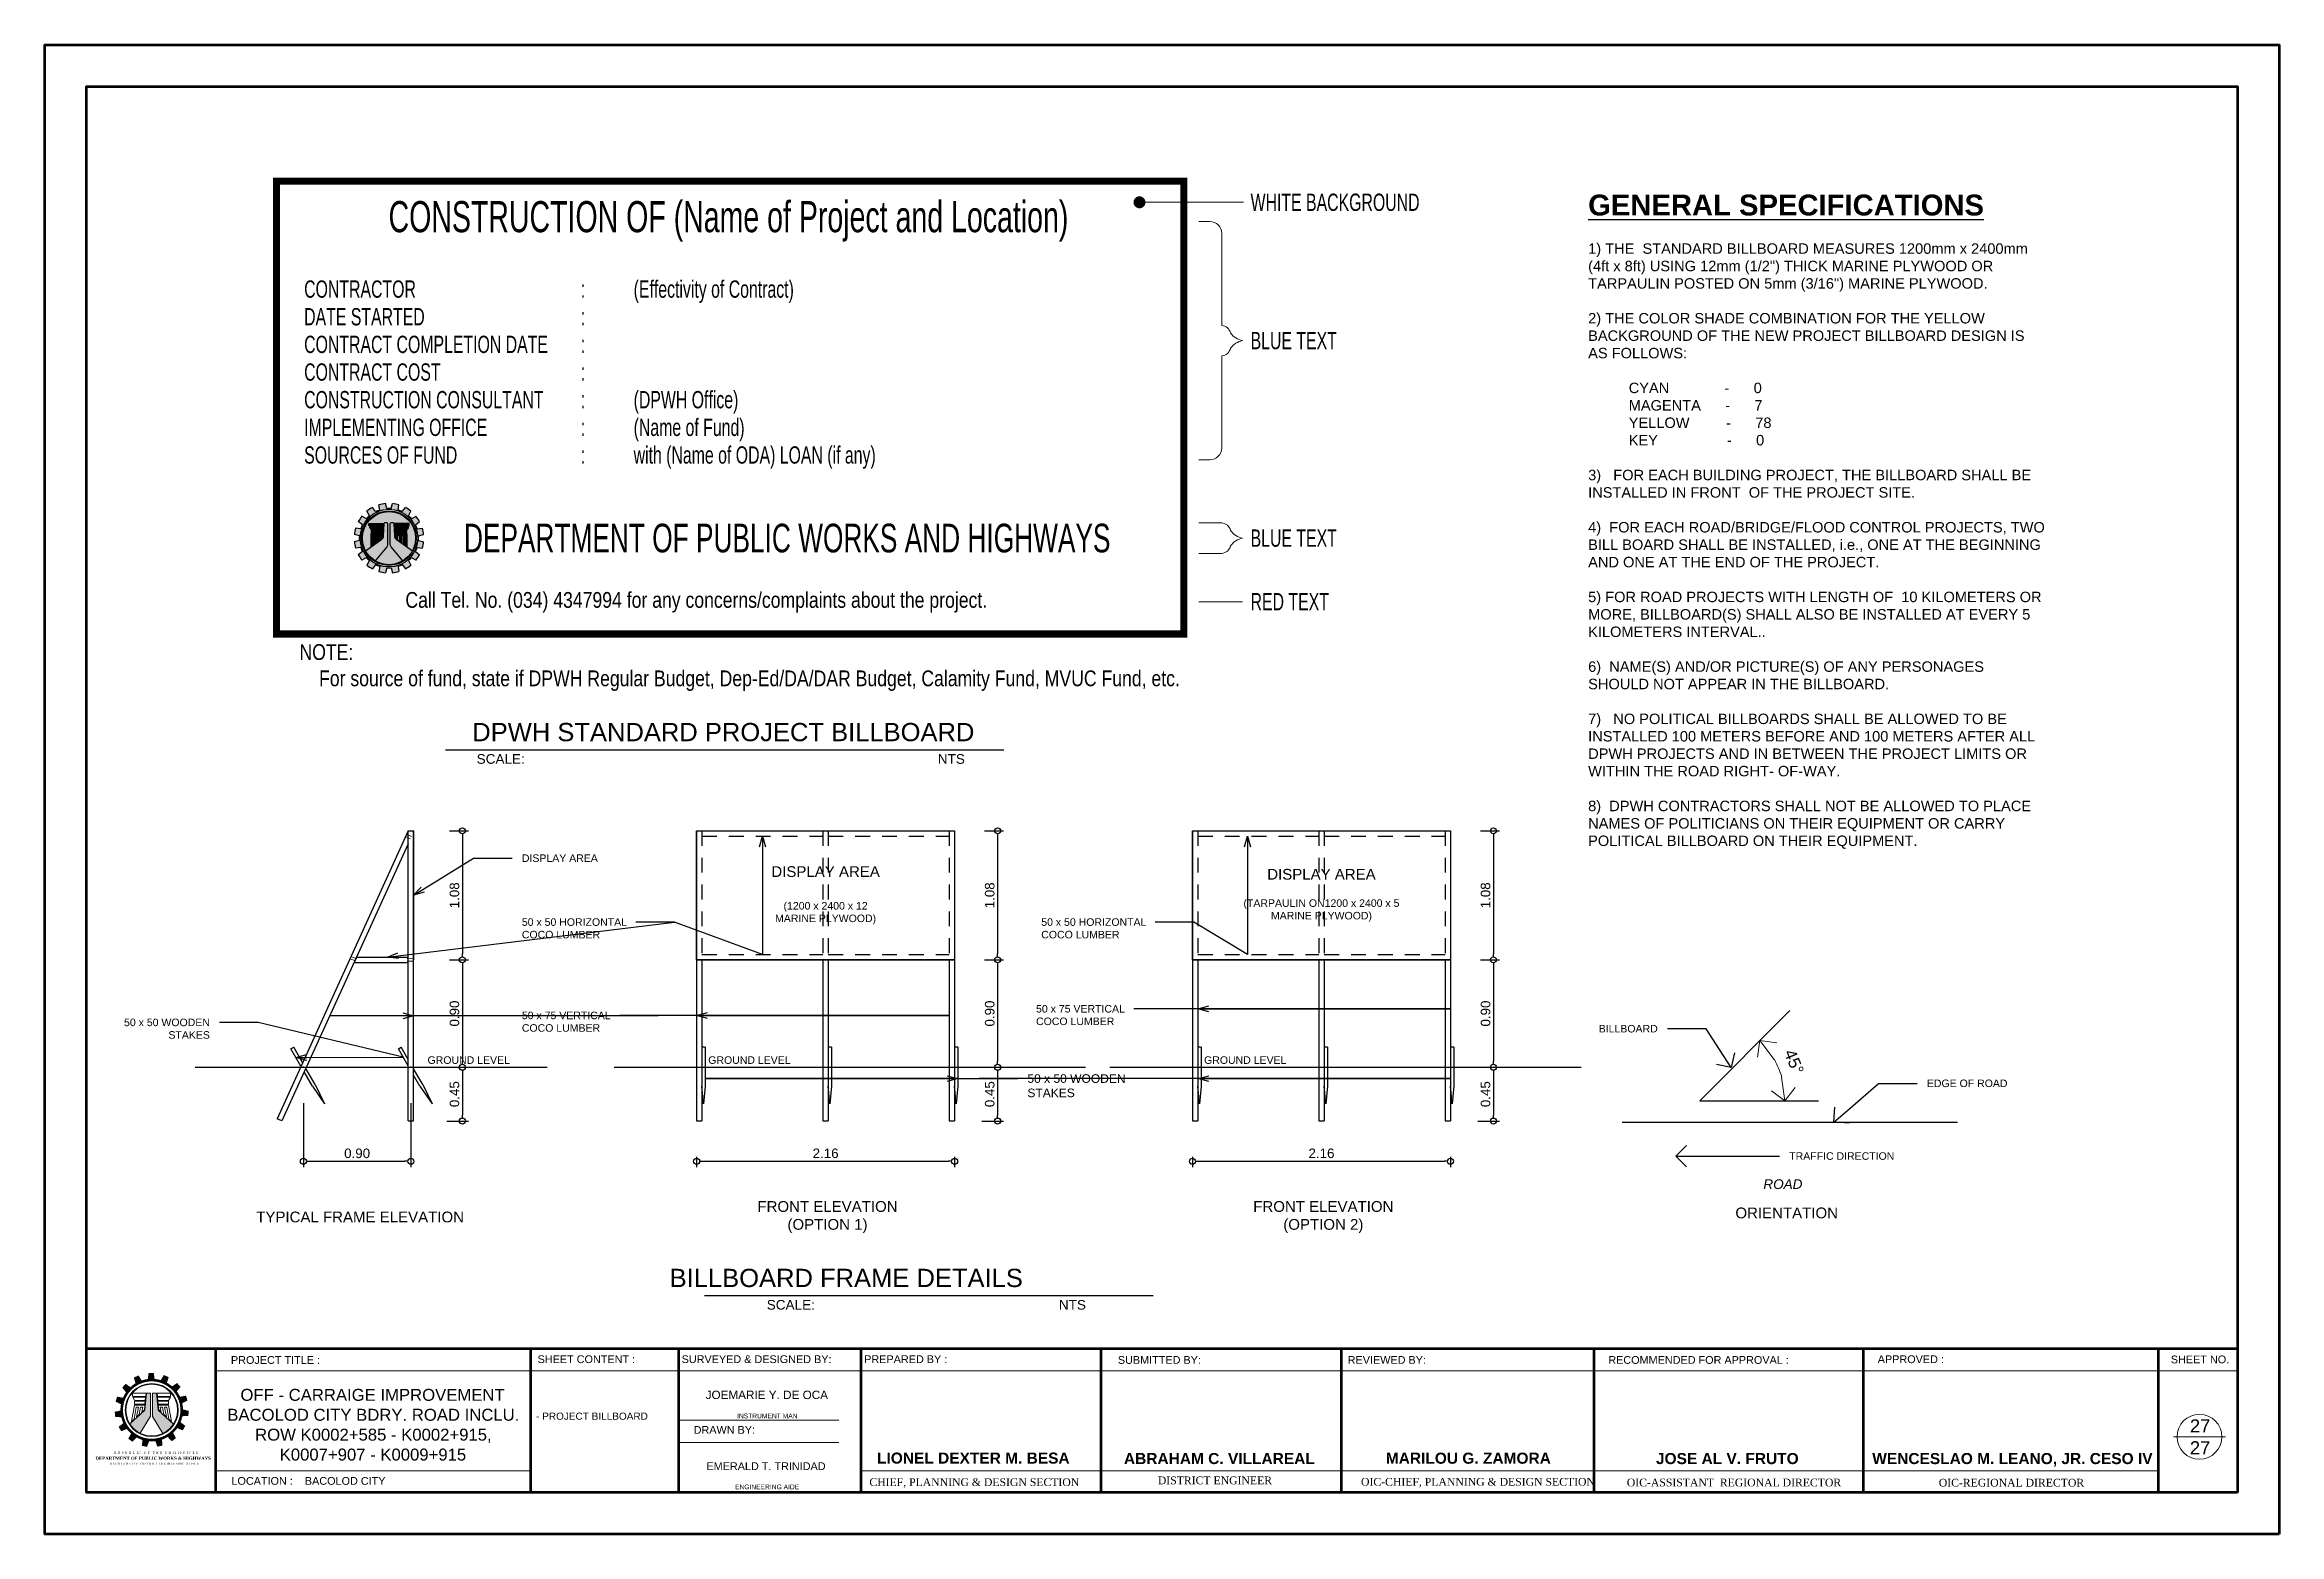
# Model space of a CAD drawing. Header units: metres. Extents: x -460 to 31334, y -1777 to 24987.
# Drawn here: x -10.59 to 8.11, y -136.57 to -124.09 of the extents above; entities that cross this region are included whole.
import ezdxf
from ezdxf import colors
from ezdxf.entities.mleader import LeaderData, LeaderLine
from ezdxf.math import Vec2, Vec3

# ---------------------------------------------------------------- set-up
doc = ezdxf.new("R2010")
doc.units = ezdxf.units.M
doc.header["$MEASUREMENT"] = 0
doc.linetypes.add('HIDDEN2', pattern=[0.1875, 0.125, -0.0625])
doc.layers.get('Defpoints').update_dxf_attribs({"color": 2})
for name, color, linetype, lineweight in [('00', 7, 'Continuous', 9), ('border', 130, 'Continuous', 100), ('lines', 8, 'Continuous', 13)]:
    doc.layers.add(name, color=color, linetype=linetype, lineweight=lineweight)
doc.styles.add('20', font='arial.ttf', dxfattribs={"height": 0.06})
doc.styles.add('BOLD', font='ARLRDBD.TTF')
doc.styles.add('ROMAN', font='times.ttf')
doc.styles.add('SIMPLEX', font='simplex.shx')
doc.styles.get("Standard").update_dxf_attribs({"font": 'arial.ttf'})
doc.dimstyles.new('0.15', dxfattribs={"dimtxt": 0.07, "dimasz": 0.03, "dimexe": 0.01, "dimexo": 0.01, "dimgap": 0.02, "dimtad": 1, "dimzin": 0, "dimdsep": 46, "dimtxsty": 'Standard', "dimblk": 'DOTBLANK', "dimcen": 0.09, "dimclrd": 250, "dimclre": 250, "dimclrt": 2, "dimadec": 1, "dimazin": 0, "dimtfac": 1, "dimtix": 1, "dimtofl": 0, "dimtmove": 0, "dimatfit": 3, "dimfxl": 30, "dimfxlon": 1, "dimtolj": 1, "dimtzin": 0, "dimlwd": 5, "dimlwe": 5, "dimarcsym": 0})
doc.dimstyles.new('30', dxfattribs={"dimtxt": 0.2, "dimasz": 0.2, "dimexe": 0.1, "dimexo": 0.1, "dimgap": 0.09, "dimtad": 1, "dimlfac": 0.3, "dimzin": 0, "dimdsep": 46, "dimtxsty": 'Standard', "dimblk": 'OPEN90', "dimcen": 0.09, "dimadec": 0, "dimazin": 0, "dimtfac": 1, "dimtofl": 0, "dimtmove": 0, "dimatfit": 3, "dimldrblk": 'OPEN90', "dimfxl": 1, "dimtolj": 1, "dimtzin": 0, "dimlwd": 5, "dimlwe": 5, "dimarcsym": 0})
doc.dimstyles.new('50c', dxfattribs={"dimtxt": 0.125, "dimasz": 0.12, "dimexe": 0.05, "dimexo": 0.3, "dimgap": 0.025, "dimtad": 1, "dimzin": 0, "dimdsep": 46, "dimtxsty": 'Standard', "dimblk": 'DOTBLANK', "dimcen": 0.09, "dimclrd": 256, "dimclre": 256, "dimclrt": 7, "dimadec": 0, "dimazin": 0, "dimtfac": 1, "dimtix": 1, "dimtofl": 0, "dimtmove": 0, "dimatfit": 3, "dimfxl": 1, "dimtolj": 1, "dimtzin": 0, "dimarcsym": 0})

msp = doc.modelspace()

# ---------------------------------------------------------------- texts
at = {"attachment_point": 1}
for s, width, insert, char_height in [('{\\fArial Narrow|b0|i0|c0|p34;\\W0.8;WHITE BACKGROUND}', 4.9869192, (-0.49934, -125.34068), 0.14473), ('{\\fArial Narrow|b0|i0|c0|p34;\\W0.8;CONSTRUCTION OF (Name of Project and Location)}', 7.2050757, (-7.71587, -125.40332), 0.260514), ('{\\fArial|b1|i0|c0|p34;\\LGENERAL SPECIFICATIONS\\P\\fArial|b0|i0|c0|p34;\\H0.4x;\\l\\P\\H1.25x;1) THE  STANDARD BILLBOARD MEASURES 1200mm x 2400mm (4ft x 8ft) USING 12mm (1/2") THICK MARINE PLYWOOD OR TARPAULIN POSTED ON 5mm (3/16") MARINE PLYWOOD.\\P\\P2) THE COLOR SHADE COMBINATION FOR THE YELLOW BACKGROUND OF THE NEW PROJECT BILLBOARD DESIGN IS AS FOLLOWS:\\P\\P          CYAN^I             -      0\\P          MAGENTA      -      7\\P          YELLOW         -      78\\P          KEY                 -      0\\P\\P3)   FOR EACH BUILDING PROJECT, THE BILLBOARD SHALL BE INSTALLED IN FRONT  OF THE PROJECT SITE.\\P\\P4)  FOR EACH ROAD/BRIDGE/FLOOD CONTROL PROJECTS, TWO BILL BOARD SHALL BE INSTALLED, i.e., ONE AT THE BEGINNING AND ONE AT THE END OF THE PROJECT.\\P\\P5) FOR ROAD PROJECTS WITH LENGTH OF  10 KILOMETERS OR MORE, BILLBOARD(S) SHALL ALSO BE INSTALLED AT EVERY 5 KILOMETERS INTERVAL..\\P\\P6)  NAME(S) AND/OR PICTURE(S) OF ANY PERSONAGES SHOULD NOT APPEAR IN THE BILLBOARD.\\P\\P7)   NO POLITICAL BILLBOARDS SHALL BE ALLOWED TO BE INSTALLED 100 METERS BEFORE AND 100 METERS AFTER ALL DPWH PROJECTS AND IN BETWEEN THE PROJECT LIMITS OR WITHIN THE ROAD RIGHT- OF-WAY.\\P\\P8)  DPWH CONTRACTORS SHALL NOT BE ALLOWED TO PLACE NAMES OF POLITICIANS ON THEIR EQUIPMENT OR CARRY POLITICAL BILLBOARD ON THEIR EQUIPMENT.}', 3.8201952, (2.3266, -125.34868), 0.17499998), ('{\\fArial Narrow|b0|i0|c0|p34;\\W0.8;CONTRACTOR^I^I^I:           (Effectivity of Contract)^I}', 4.9869192, (-8.42244, -126.06759), 0.14473), ('{\\fArial Narrow|b0|i0|c0|p34;\\W0.8;DATE STARTED^I^I^I:}', 3.1694395, (-8.42244, -126.29916), 0.14473), ('{\\fArial Narrow|b0|i0|c0|p34;\\W0.8;CONTRACT COMPLETION DATE^I:}', 2.8959186, (-8.42244, -126.53073), 0.14473), ('{\\fArial Narrow|b0|i0|c0|p34;\\W0.8;BLUE TEXT}', 4.9869192, (-0.49934, -126.49899), 0.14473), ('{\\fArial Narrow|b0|i0|c0|p34;\\W0.8;CONTRACT COST^I^I^I:}', 2.951863, (-8.42244, -126.7623), 0.14473), ('{\\fArial Narrow|b0|i0|c0|p34;\\W0.8;CONSTRUCTION CONSULTANT^I:           (DPWH Office)}', 3.6584624, (-8.42244, -126.99386), 0.14473), ('{\\fArial Narrow|b0|i0|c0|p34;\\W0.8;IMPLEMENTING OFFICE^I^I:           (Name of Fund)}', 4.2346313, (-8.42244, -127.22543), 0.14473), ('{\\fArial Narrow|b0|i0|c0|p34;\\W0.8;SOURCES OF FUND^I^I:           with (Name of ODA) LOAN (if any) }', 6.9173001, (-8.42244, -127.457), 0.14473), ('{\\fArial Narrow|b0|i0|c0|p34;\\W0.8;BLUE TEXT}', 4.9869192, (-0.49934, -128.15331), 0.14473), ('{\\W0.8;Call Tel. No. (034) 4347994 for any concerns/complaints about the project.}', 5.3371722, (-7.57494, -128.67709), 0.132), ('{\\fArial Narrow|b0|i0|c0|p34;\\W0.8;RED TEXT}', 4.9869192, (-0.49934, -128.6856), 0.14473), ('{\\W0.8;NOTE:  \\P    For source of fund, state if DPWH Regular Budget, Dep-Ed/DA/DAR Budget, Calamity Fund, MVUC Fund, etc.}', 8.2261252, (-8.46164, -129.1138), 0.132)]:
    msp.add_mtext_dynamic_manual_height_columns(s, width=width, gutter_width=12.5, heights=[0], dxfattribs=dict(at, insert=insert, char_height=char_height))
at = {"insert": (-7.0848, -128.10484), "char_height": 0.24, "attachment_point": 1, "line_spacing_factor": 0.85}
msp.add_mtext_dynamic_manual_height_columns('{\\fArial Narrow|b0|i0|c0|p34;\\W0.8;DEPARTMENT OF PUBLIC WORKS AND HIGHWAYS}', width=97.7502156, gutter_width=12.5, heights=[0], dxfattribs=at)
at = {"style": '20'}
for s, insert, char_height, width, attachment_point in [('DPWH STANDARD PROJECT BILLBOARD', (-4.91325, -129.85092), 0.153, 4.5502772, 5), ('SCALE:                                                                                                              NTS', (-4.9348, -130.07549), 0.08099999, 4.330592, 5), ('{\\H0.66667x;DISPLAY AREA}\\P{\\H0.66667x;\\P\\H0.7x;(1200 x 2400 x 12\\PMARINE PLYWOOD)}', (-4.05712, -131.21658), 0.135, 2.1599998, 5), ('{\\H0.66667x;DISPLAY AREA\\P\\H0.7x;\\P(TARPAULIN ON1200 x 2400 x 5\\PMARINE PLYWOOD)}', (0.09401, -131.21658), 0.135, 2.1599998, 5), ('GROUND LEVEL', (-7.38955, -132.56512), 0.063, 1.2744148, 1), ('GROUND LEVEL', (-5.03973, -132.56512), 0.063, 1.2744148, 1), ('GROUND LEVEL', (-0.8886, -132.56512), 0.063, 1.2744148, 1), ('{\\fArial|b0|i1|c0|p34;ROAD}', (3.95699, -133.63587), 0.081, 2.2391084, 5), ('TYPICAL FRAME ELEVATION', (-7.95406, -133.91115), 0.09, 2.2391084, 5), ('FRONT ELEVATION\\P(OPTION 1)', (-4.04132, -133.91115), 0.09, 2.2391084, 5), ('FRONT ELEVATION\\P(OPTION 2)', (0.10981, -133.91115), 0.09, 2.2391084, 5), ('ORIENTATION', (3.98884, -133.87706), 0.09, 4.5502772, 5), ('BILLBOARD FRAME DETAILS', (-3.88427, -134.42207), 0.153, 4.5502772, 5), ('SCALE:                                                                 NTS', (-3.21368, -134.64663), 0.081, 4.330592, 5)]:
    msp.add_mtext(s, dxfattribs=dict(at, insert=insert, char_height=char_height, width=width, attachment_point=attachment_point))
at = {"lineweight": 20, "insert": (7.36432, -135.60526), "char_height": 0.11, "width": 0.4126062, "attachment_point": 1, "rotation": 359.974339}
msp.add_mtext('27\\P27', dxfattribs=at)
at = {"insert": (-10.16914, -135.91762), "char_height": 0.0264272, "width": 0.9978549, "attachment_point": 1}
msp.add_mtext('{\\fTimes New Roman|b1|i0|c0|p18;DEPARTMENT OF PUBLIC WORKS & HIGHWAYS}', dxfattribs=at)
at = {"lineweight": 20, "char_height": 0.0176181, "attachment_point": 1}
for s, insert in [('{\\fTimes New Roman|b0|i0|c0|p18;\\T1.2;BACOLOD CITY  DISTRICT ENGINEERING OFFICE}', (-10.04858, -135.96791)), ('{\\fTimes New Roman|b0|i0|c0|p18;\\T1.8;REPUBLIC OF THE PHILIPPINES}', (-10.01116, -135.87704))]:
    msp.add_mtext(s, dxfattribs=dict(at, insert=insert))
at = {"layer": '00', "style": 'ROMAN'}
for s, p in [('OIC-ASSISTANT  REGIONAL DIRECTOR  ', (2.65014, -136.16664)), ('OIC-REGIONAL DIRECTOR  ', (5.26194, -136.16817))]:
    msp.add_text(s, height=0.0649194, rotation=360, dxfattribs=at).set_placement(p)
at = {"layer": '00', "attachment_point": 1}
for s, insert, char_height, width, style in [('{\\fArial|b0|i0|c0|p34;PROJECT TITLE :}', (-9.03546, -135.07578), 0.0649194, 1.1053164, 'SIMPLEX'), ('{\\fArial|b0|i0|c0|p34;SHEET CONTENT :}', (-6.46828, -135.06909), 0.0649194, 1.1995681, 'SIMPLEX'), ('{\\fArial|b0|i0|c0|p34;SURVEYED & DESIGNED BY: }', (-5.26245, -135.06898), 0.0649194, 1.5319572, 'SIMPLEX'), ('{\\fArial|b0|i0|c0|p34;PREPARED BY :}', (-3.73396, -135.06909), 0.0649194, 1.5319572, 'SIMPLEX'), ('{\\fArial|b0|i0|c0|p34;SUBMITTED BY:}', (-1.61049, -135.07536), 0.0649194, 1.5319572, 'SIMPLEX'), ('{\\fArial|b0|i0|c0|p34;REVIEWED BY:}', (0.31376, -135.07536), 0.0649194, 1.5319572, 'SIMPLEX'), ('{\\fArial|b0|i0|c0|p34;RECOMMENDED FOR APPROVAL :}', (2.49525, -135.07536), 0.0649194, 1.5319572, 'SIMPLEX'), ('{\\fArial|b0|i0|c0|p34;APPROVED :}', (4.75092, -135.06944), 0.0649194, 1.1995681, 'SIMPLEX'), ('{\\fArial|b0|i0|c0|p34;SHEET NO.}', (7.20459, -135.07088), 0.0649194, 1.1995681, 'SIMPLEX'), ('\\pi0.5866;{\\fArial|b0|i0|c0|p34;JOEMARIE Y. DE OCA}', (-5.64783, -135.36508), 0.0701768, 2.1948361, 'SIMPLEX'), ('\\pi0.84931;{\\fArial|b0|i0|c0|p34;INSTRUMENT MAN}', (-5.64783, -135.55648), 0.04, 2.1948361, 'SIMPLEX'), ('{\\fArial|b0|i0|c0|p34;DRAWN BY:  }', (-5.16173, -135.66094), 0.0649194, 1.6183607, 'SIMPLEX'), ('{\\fArial|b0|i0|c0|p34;EMERALD T. TRINIDAD}', (-5.05491, -135.96495), 0.0649194, 1.5319572, 'SIMPLEX'), ('{\\fArial|b0|i0|c0|p34;LOCATION :    BACOLOD CITY}', (-9.03125, -136.08826), 0.0649194, 1.6147208, 'ROMAN'), ('\\pi0.83255;{\\fArial|b0|i0|c0|p34;ENGINEERING AIDE }', (-5.64783, -136.15099), 0.04, 2.1948361, 'SIMPLEX'), ('CHIEF, PLANNING & DESIGN SECTION ', (-3.69062, -136.09882), 0.0649194, 1.9146292, 'ROMAN'), ('DISTRICT ENGINEER ', (-1.27554, -136.08383), 0.0649194, 1.6147208, 'ROMAN'), ('OIC-CHIEF, PLANNING & DESIGN SECTION ', (0.42511, -136.09584), 0.0649194, 2.0639993, 'ROMAN')]:
    msp.add_mtext(s, dxfattribs=dict(at, insert=insert, char_height=char_height, width=width, style=style))
at = {"layer": '00', "linetype": 'Continuous', "attachment_point": 1, "style": 'BOLD'}
for s, insert, char_height, width in [('\\pi0.13525;{\\fArial|b0|i0|c0|p34;OFF - CARRAIGE IMPROVEMENT \\P\\pi0.02509;BACOLOD CITY BDRY. ROAD INCLU. \\P\\pi0.25797;ROW K0002+585 - K0002+915, \\P\\pi0.4637;K0007+907 - K0009+915}', (-9.091, -135.35018), 0.1, 2.4729614), ('{\\fArial|b1|i0|c0|p34;LIONEL DEXTER M. BESA }', (-3.62647, -135.88329), 0.092742, 2.2651436), ('{\\fArial|b1|i0|c0|p34;ABRAHAM C. VILLAREAL }', (-1.55961, -135.88716), 0.092742, 2.2651436), ('{\\fArial|b1|i0|c0|p34;MARILOU G. ZAMORA }', (0.63279, -135.88416), 0.092742, 2.2651436), ('{\\fArial|b1|i0|c0|p34;JOSE AL V. FRUTO }', (2.89418, -135.88716), 0.092742, 2.2651436), ('{\\fArial|b1|i0|c0|p34;WENCESLAO M. LEANO, JR. CESO IV}', (4.70516, -135.88716), 0.092742, 2.4649283)]:
    msp.add_mtext(s, dxfattribs=dict(at, insert=insert, char_height=char_height, width=width))
at = {"layer": '00', "insert": (-6.48122, -135.54861), "char_height": 0.06, "width": 1.021749, "attachment_point": 1}
msp.add_mtext('- PROJECT BILLBOARD ', dxfattribs=at)

# ---------------------------------------------------------------- blocks, each defined once
blk = doc.blocks.new('_DotBlank')
at = {"color": 0, "linetype": 'ByBlock', "lineweight": -2}
blk.add_line((-0.5, 0), (-1, 0), dxfattribs=at)
blk.add_circle((0, 0), 0.5, dxfattribs=at)
blk = doc.blocks.new('*D65')
at = {"lineweight": -2, "transparency": 16777216}
for p, q in [((-8.429, -132.957), (-8.429, -133.494)), ((-7.529, -132.957), (-7.529, -133.494)), ((-8.379, -133.444), (-7.579, -133.444))]:
    blk.add_line(p, q, dxfattribs=at)
at = {"layer": 'Defpoints', "color": 0, "transparency": 16777216}
for p in [(-8.429, -132.657), (-7.529, -132.657), (-7.529, -133.444)]:
    blk.add_point(p, dxfattribs=at)
at = {"lineweight": -2, "transparency": 16777216, "xscale": 0.05, "yscale": 0.05, "zscale": 0.05, "rotation": 180}
blk.add_blockref('_DotBlank', (-8.429, -133.444), dxfattribs=at)
at = {"lineweight": -2, "transparency": 16777216, "xscale": 0.05, "yscale": 0.05, "zscale": 0.05}
blk.add_blockref('_DotBlank', (-7.529, -133.444), dxfattribs=at)
at = {"color": 7, "transparency": 16777216, "insert": (-7.979, -133.378), "char_height": 0.08, "attachment_point": 5}
blk.add_mtext('\\A1;0.90', dxfattribs=at)
blk = doc.blocks.new('*D66')
at = {"lineweight": -2, "transparency": 16777216}
for p, q in [((-7.206, -130.677), (-7.048, -130.677)), ((-7.098, -130.727), (-7.098, -131.707)), ((-7.206, -131.757), (-7.048, -131.757))]:
    blk.add_line(p, q, dxfattribs=at)
at = {"layer": 'Defpoints', "color": 0, "transparency": 16777216}
for p in [(-7.506, -130.677), (-7.506, -131.757), (-7.098, -131.757)]:
    blk.add_point(p, dxfattribs=at)
at = {"lineweight": -2, "transparency": 16777216, "xscale": 0.05, "yscale": 0.05, "zscale": 0.05}
for p, rotation in [((-7.098, -130.677), 90), ((-7.098, -131.757), 270)]:
    blk.add_blockref('_DotBlank', p, dxfattribs=dict(at, rotation=rotation))
at = {"color": 7, "transparency": 16777216, "insert": (-7.164, -131.217), "char_height": 0.08, "attachment_point": 5, "rotation": 90}
blk.add_mtext('\\A1;1.08', dxfattribs=at)
blk = doc.blocks.new('*D67')
at = {"lineweight": -2, "transparency": 16777216}
for p, q in [((-7.206, -131.757), (-7.048, -131.757)), ((-7.098, -131.807), (-7.098, -132.607)), ((-7.229, -132.657), (-7.048, -132.657))]:
    blk.add_line(p, q, dxfattribs=at)
at = {"layer": 'Defpoints', "color": 0, "transparency": 16777216}
for p in [(-7.506, -131.757), (-7.529, -132.657), (-7.098, -132.657)]:
    blk.add_point(p, dxfattribs=at)
at = {"lineweight": -2, "transparency": 16777216, "xscale": 0.05, "yscale": 0.05, "zscale": 0.05}
for p, rotation in [((-7.098, -131.757), 90), ((-7.098, -132.657), 270)]:
    blk.add_blockref('_DotBlank', p, dxfattribs=dict(at, rotation=rotation))
at = {"color": 7, "transparency": 16777216, "insert": (-7.164, -132.207), "char_height": 0.08, "attachment_point": 5, "rotation": 90}
blk.add_mtext('\\A1;0.90', dxfattribs=at)
blk = doc.blocks.new('*D68')
at = {"lineweight": -2, "transparency": 16777216}
for p, q in [((-7.229, -132.657), (-7.048, -132.657)), ((-7.098, -132.707), (-7.098, -133.057)), ((-7.229, -133.107), (-7.048, -133.107))]:
    blk.add_line(p, q, dxfattribs=at)
at = {"layer": 'Defpoints', "color": 0, "transparency": 16777216}
for p in [(-7.529, -132.657), (-7.529, -133.107), (-7.098, -133.107)]:
    blk.add_point(p, dxfattribs=at)
at = {"lineweight": -2, "transparency": 16777216, "xscale": 0.05, "yscale": 0.05, "zscale": 0.05}
for p, rotation in [((-7.098, -132.657), 90), ((-7.098, -133.107), 270)]:
    blk.add_blockref('_DotBlank', p, dxfattribs=dict(at, rotation=rotation))
at = {"color": 7, "transparency": 16777216, "insert": (-7.164, -132.882), "char_height": 0.08, "attachment_point": 5, "rotation": 90}
blk.add_mtext('\\A1;0.45', dxfattribs=at)
blk = doc.blocks.new('_Open30')
at = {"color": 0, "linetype": 'ByBlock', "lineweight": -2}
for p, q in [((-1, 0.27), (0, 0)), ((0, 0), (-1, -0.27)), ((0, 0), (-1, 0))]:
    blk.add_line(p, q, dxfattribs=at)
blk = doc.blocks.new('*D69')
at = {"lineweight": -2, "transparency": 16777216}
for p, q in [((-5.137, -133.407), (-5.137, -133.494)), ((-5.087, -133.444), (-3.027, -133.444)), ((-2.977, -133.407), (-2.977, -133.494))]:
    blk.add_line(p, q, dxfattribs=at)
at = {"layer": 'Defpoints', "color": 0, "transparency": 16777216}
for p in [(-5.137, -133.107), (-2.977, -133.107), (-2.977, -133.444)]:
    blk.add_point(p, dxfattribs=at)
at = {"lineweight": -2, "transparency": 16777216, "xscale": 0.05, "yscale": 0.05, "zscale": 0.05, "rotation": 180}
blk.add_blockref('_DotBlank', (-5.137, -133.444), dxfattribs=at)
at = {"lineweight": -2, "transparency": 16777216, "xscale": 0.05, "yscale": 0.05, "zscale": 0.05}
blk.add_blockref('_DotBlank', (-2.977, -133.444), dxfattribs=at)
at = {"color": 7, "transparency": 16777216, "insert": (-4.057, -133.378), "char_height": 0.08, "attachment_point": 5}
blk.add_mtext('\\A1;2.16', dxfattribs=at)
blk = doc.blocks.new('*D59')
at = {"lineweight": -2, "transparency": 16777216}
for p, q in [((-2.726, -130.677), (-2.567, -130.677)), ((-2.617, -130.727), (-2.617, -131.707)), ((-2.726, -131.757), (-2.567, -131.757))]:
    blk.add_line(p, q, dxfattribs=at)
at = {"layer": 'Defpoints', "color": 0, "transparency": 16777216}
for p in [(-3.026, -130.677), (-3.026, -131.757), (-2.617, -131.757)]:
    blk.add_point(p, dxfattribs=at)
at = {"lineweight": -2, "transparency": 16777216, "xscale": 0.05, "yscale": 0.05, "zscale": 0.05}
for p, rotation in [((-2.617, -130.677), 90), ((-2.617, -131.757), 270)]:
    blk.add_blockref('_DotBlank', p, dxfattribs=dict(at, rotation=rotation))
at = {"color": 7, "transparency": 16777216, "insert": (-2.683, -131.217), "char_height": 0.08, "attachment_point": 5, "rotation": 90}
blk.add_mtext('\\A1;1.08', dxfattribs=at)
blk = doc.blocks.new('*D60')
at = {"lineweight": -2, "transparency": 16777216}
for p, q in [((-2.726, -131.757), (-2.567, -131.757)), ((-2.617, -131.807), (-2.617, -132.607)), ((-2.748, -132.657), (-2.567, -132.657))]:
    blk.add_line(p, q, dxfattribs=at)
at = {"layer": 'Defpoints', "color": 0, "transparency": 16777216}
for p in [(-3.026, -131.757), (-3.048, -132.657), (-2.617, -132.657)]:
    blk.add_point(p, dxfattribs=at)
at = {"lineweight": -2, "transparency": 16777216, "xscale": 0.05, "yscale": 0.05, "zscale": 0.05}
for p, rotation in [((-2.617, -131.757), 90), ((-2.617, -132.657), 270)]:
    blk.add_blockref('_DotBlank', p, dxfattribs=dict(at, rotation=rotation))
at = {"color": 7, "transparency": 16777216, "insert": (-2.683, -132.207), "char_height": 0.08, "attachment_point": 5, "rotation": 90}
blk.add_mtext('\\A1;0.90', dxfattribs=at)
blk = doc.blocks.new('*D61')
at = {"lineweight": -2, "transparency": 16777216}
for p, q in [((-2.748, -132.657), (-2.567, -132.657)), ((-2.617, -132.707), (-2.617, -133.057)), ((-2.748, -133.107), (-2.567, -133.107))]:
    blk.add_line(p, q, dxfattribs=at)
at = {"layer": 'Defpoints', "color": 0, "transparency": 16777216}
for p in [(-3.048, -132.657), (-3.048, -133.107), (-2.617, -133.107)]:
    blk.add_point(p, dxfattribs=at)
at = {"lineweight": -2, "transparency": 16777216, "xscale": 0.05, "yscale": 0.05, "zscale": 0.05}
for p, rotation in [((-2.617, -132.657), 90), ((-2.617, -133.107), 270)]:
    blk.add_blockref('_DotBlank', p, dxfattribs=dict(at, rotation=rotation))
at = {"color": 7, "transparency": 16777216, "insert": (-2.683, -132.882), "char_height": 0.08, "attachment_point": 5, "rotation": 90}
blk.add_mtext('\\A1;0.45', dxfattribs=at)
blk = doc.blocks.new('*D70')
at = {"lineweight": -2, "transparency": 16777216}
for p, q in [((-0.986, -133.407), (-0.986, -133.494)), ((-0.936, -133.444), (1.124, -133.444)), ((1.174, -133.407), (1.174, -133.494))]:
    blk.add_line(p, q, dxfattribs=at)
at = {"layer": 'Defpoints', "color": 0, "transparency": 16777216}
for p in [(-0.986, -133.107), (1.174, -133.107), (1.174, -133.444)]:
    blk.add_point(p, dxfattribs=at)
at = {"lineweight": -2, "transparency": 16777216, "xscale": 0.05, "yscale": 0.05, "zscale": 0.05, "rotation": 180}
blk.add_blockref('_DotBlank', (-0.986, -133.444), dxfattribs=at)
at = {"lineweight": -2, "transparency": 16777216, "xscale": 0.05, "yscale": 0.05, "zscale": 0.05}
blk.add_blockref('_DotBlank', (1.174, -133.444), dxfattribs=at)
at = {"color": 7, "transparency": 16777216, "insert": (0.094, -133.378), "char_height": 0.08, "attachment_point": 5}
blk.add_mtext('\\A1;2.16', dxfattribs=at)
blk = doc.blocks.new('*D62')
at = {"lineweight": -2, "transparency": 16777216}
for p, q in [((1.426, -130.677), (1.584, -130.677)), ((1.534, -130.727), (1.534, -131.707)), ((1.426, -131.757), (1.584, -131.757))]:
    blk.add_line(p, q, dxfattribs=at)
at = {"layer": 'Defpoints', "color": 0, "transparency": 16777216}
for p in [(1.126, -130.677), (1.126, -131.757), (1.534, -131.757)]:
    blk.add_point(p, dxfattribs=at)
at = {"lineweight": -2, "transparency": 16777216, "xscale": 0.05, "yscale": 0.05, "zscale": 0.05}
for p, rotation in [((1.534, -130.677), 90), ((1.534, -131.757), 270)]:
    blk.add_blockref('_DotBlank', p, dxfattribs=dict(at, rotation=rotation))
at = {"color": 7, "transparency": 16777216, "insert": (1.468, -131.217), "char_height": 0.08, "attachment_point": 5, "rotation": 90}
blk.add_mtext('\\A1;1.08', dxfattribs=at)
blk = doc.blocks.new('*D63')
at = {"lineweight": -2, "transparency": 16777216}
for p, q in [((1.426, -131.757), (1.584, -131.757)), ((1.534, -131.807), (1.534, -132.607)), ((1.403, -132.657), (1.584, -132.657))]:
    blk.add_line(p, q, dxfattribs=at)
at = {"layer": 'Defpoints', "color": 0, "transparency": 16777216}
for p in [(1.126, -131.757), (1.103, -132.657), (1.534, -132.657)]:
    blk.add_point(p, dxfattribs=at)
at = {"lineweight": -2, "transparency": 16777216, "xscale": 0.05, "yscale": 0.05, "zscale": 0.05}
for p, rotation in [((1.534, -131.757), 90), ((1.534, -132.657), 270)]:
    blk.add_blockref('_DotBlank', p, dxfattribs=dict(at, rotation=rotation))
at = {"color": 7, "transparency": 16777216, "insert": (1.468, -132.207), "char_height": 0.08, "attachment_point": 5, "rotation": 90}
blk.add_mtext('\\A1;0.90', dxfattribs=at)
blk = doc.blocks.new('*D64')
at = {"lineweight": -2, "transparency": 16777216}
for p, q in [((1.403, -132.657), (1.584, -132.657)), ((1.534, -132.707), (1.534, -133.057)), ((1.403, -133.107), (1.584, -133.107))]:
    blk.add_line(p, q, dxfattribs=at)
at = {"layer": 'Defpoints', "color": 0, "transparency": 16777216}
for p in [(1.103, -132.657), (1.103, -133.107), (1.534, -133.107)]:
    blk.add_point(p, dxfattribs=at)
at = {"lineweight": -2, "transparency": 16777216, "xscale": 0.05, "yscale": 0.05, "zscale": 0.05}
for p, rotation in [((1.534, -132.657), 90), ((1.534, -133.107), 270)]:
    blk.add_blockref('_DotBlank', p, dxfattribs=dict(at, rotation=rotation))
at = {"color": 7, "transparency": 16777216, "insert": (1.468, -132.882), "char_height": 0.08, "attachment_point": 5, "rotation": 90}
blk.add_mtext('\\A1;0.45', dxfattribs=at)
blk = doc.blocks.new('_Open90')
at = {"color": 0, "linetype": 'ByBlock', "lineweight": -2}
for p, q in [((0, 0), (-1, 0)), ((-0.5, 0.5), (0, 0)), ((0, 0), (-0.5, -0.5))]:
    blk.add_line(p, q, dxfattribs=at)
blk = doc.blocks.new('*D71')
at = {"color": 0, "lineweight": 5, "transparency": 16777216}
blk.add_arc((3.261, -132.938), 0.714, 16.1102, 28.8898, dxfattribs=at)
at = {"layer": 'Defpoints', "color": 0, "lineweight": 5, "transparency": 16777216}
for p in [(4.016, -132.182), (3.95, -132.753), (3.261, -132.938), (3.261, -132.938), (4.254, -132.938)]:
    blk.add_point(p, dxfattribs=at)
at = {"color": 0, "lineweight": 5, "transparency": 16777216, "xscale": 0.2, "yscale": 0.2, "zscale": 0.2}
for p, rotation in [((3.765, -132.433), 126.9449142625859), ((3.974, -132.938), 278.0550857373262)]:
    blk.add_blockref('_Open90', p, dxfattribs=dict(at, rotation=rotation))
at = {"color": 0, "transparency": 16777216, "insert": (4.05, -132.611), "char_height": 0.2, "attachment_point": 5, "rotation": 292.5}
blk.add_mtext('\\A1;{\\H0.5x;45°}', dxfattribs=at)

# ---------------------------------------------------------------- dimensions: what is measured, and where the dimension line sits
for base, p1, p2, angle, override, picture, middle in [((-7.09823, -131.75658), (-7.5063, -130.67658), (-7.5063, -131.75658), 90, {"dimtxt": 0.08, "dimasz": 0.05}, '*D66', (-7.16408, -131.21658)), ((-2.61743, -131.75658), (-3.02551, -130.67658), (-3.02551, -131.75658), 90, {"dimtxt": 0.08, "dimasz": 0.05}, '*D59', (-2.68328, -131.21658)), ((1.5337, -131.75658), (1.12563, -130.67658), (1.12563, -131.75658), 90, {"dimtxt": 0.08, "dimasz": 0.05}, '*D62', (1.46786, -131.21658)), ((-7.09823, -132.65658), (-7.5063, -131.75658), (-7.5288, -132.65658), 90, {"dimtxt": 0.08, "dimasz": 0.05, "dimtmove": 1}, '*D67', (-7.16408, -132.20658)), ((-2.61743, -132.65658), (-3.02551, -131.75658), (-3.04801, -132.65658), 90, {"dimtxt": 0.08, "dimasz": 0.05, "dimtmove": 1}, '*D60', (-2.68328, -132.20658)), ((1.5337, -132.65658), (1.12563, -131.75658), (1.10313, -132.65658), 90, {"dimtxt": 0.08, "dimasz": 0.05, "dimtmove": 1}, '*D63', (1.46786, -132.20658)), ((-7.09823, -133.10658), (-7.5288, -132.65658), (-7.5288, -133.10658), 90, {"dimtxt": 0.08, "dimasz": 0.05, "dimtmove": 1}, '*D68', (-7.16408, -132.88158)), ((-2.61743, -133.10658), (-3.04801, -132.65658), (-3.04801, -133.10658), 90, {"dimtxt": 0.08, "dimasz": 0.05, "dimtmove": 1}, '*D61', (-2.68328, -132.88158)), ((1.5337, -133.10658), (1.10313, -132.65658), (1.10313, -133.10658), 90, {"dimtxt": 0.08, "dimasz": 0.05, "dimtmove": 1}, '*D64', (1.46786, -132.88158)), ((-7.5288, -133.44429), (-8.4288, -132.65658), (-7.5288, -132.65658), 0, {"dimtxt": 0.08, "dimasz": 0.05}, '*D65', (-7.9788, -133.37844)), ((-2.97712, -133.44429), (-5.13712, -133.10658), (-2.97712, -133.10658), 0, {"dimtxt": 0.08, "dimasz": 0.05}, '*D69', (-4.05712, -133.37844)), ((1.17401, -133.44429), (-0.98599, -133.10658), (1.17401, -133.10658), 0, {"dimtxt": 0.08, "dimasz": 0.05}, '*D70', (0.09401, -133.37844))]:
    dim = msp.add_linear_dim(base=base, p1=p1, p2=p2, angle=angle, dimstyle='50c', override=override)
    dim.commit()
    dim.dimension.update_dxf_attribs({"geometry": picture, "text_midpoint": middle})
dim = msp.add_angular_dim_2l(base=(3.94988, -132.7528), line1=((3.26055, -132.93751), (4.01632, -132.18175)), line2=((3.26055, -132.93751), (4.2542, -132.93751)), text='{\\H0.5x;<>}', dimstyle='30')
dim.commit()
dim.dimension.update_dxf_attribs({"geometry": '*D71', "text_midpoint": (3.91988, -132.66441), "dimtype": 162})

# ---------------------------------------------------------------- hatches: boundary and pattern name
h = msp.add_hatch(color=5)
h.dxf.hatch_style = 1
h.paths.add_polyline_path([(-7.99165, -128.14223), (-7.94838, -128.14793, -0.0369188), (-7.93436, -128.11408), (-7.96898, -128.08751, -0.04731318), (-7.9384, -128.04175), (-7.90061, -128.06357, -0.0369188), (-7.8747, -128.03766), (-7.89652, -127.99986, -0.04731318), (-7.85076, -127.96929), (-7.82419, -128.00391, -0.0369188), (-7.79034, -127.98989), (-7.79604, -127.94662, -0.04731318), (-7.74206, -127.93588), (-7.73076, -127.97804, -0.0369188), (-7.69412, -127.97804), (-7.68283, -127.93588, -0.04731318), (-7.62885, -127.94662), (-7.63454, -127.98989, -0.0369188), (-7.60069, -128.00391), (-7.57412, -127.96929, -0.04731318), (-7.52836, -127.99986), (-7.55019, -128.03766, -0.0369188), (-7.52428, -128.06357), (-7.48648, -128.04175, -0.04731318), (-7.4559, -128.08751), (-7.49053, -128.11408, -0.0369188), (-7.47651, -128.14793), (-7.43324, -128.14223, -0.04731318), (-7.4225, -128.19621), (-7.46466, -128.2075, -0.0369188), (-7.46466, -128.24415), (-7.4225, -128.25544, -0.04731318), (-7.43324, -128.30942), (-7.47651, -128.30372, -0.0369188), (-7.49053, -128.33758), (-7.4559, -128.36414, -0.04731318), (-7.48648, -128.4099), (-7.52428, -128.38808, -0.0369188), (-7.55019, -128.41399), (-7.52836, -128.45179, -0.04731318), (-7.57412, -128.48236), (-7.60069, -128.44774, -0.0369188), (-7.63454, -128.46176), (-7.62885, -128.50503, -0.04731318), (-7.68283, -128.51577), (-7.69412, -128.47361, -0.0369188), (-7.73076, -128.47361), (-7.74206, -128.51577, -0.04731318), (-7.79604, -128.50503), (-7.79034, -128.46176, -0.0369188), (-7.82419, -128.44774), (-7.85076, -128.48236, -0.04731318), (-7.89652, -128.45179), (-7.8747, -128.41399, -0.0369188), (-7.90061, -128.38808), (-7.9384, -128.4099, -0.04731318), (-7.96898, -128.36414), (-7.93436, -128.33758, -0.0369188), (-7.94838, -128.30372), (-7.99165, -128.30942, -0.04731318), (-8.00239, -128.25544), (-7.96023, -128.24415, -0.0369188), (-7.96023, -128.2075), (-8.00239, -128.19621, -0.04731318)])
h.paths.add_polyline_path([(-7.95394, -128.22583, 1), (-7.47095, -128.22583, 1)], flags=16)
h.paths.add_polyline_path([(-7.9414, -128.22583, 1), (-7.48349, -128.22583, 1)], flags=0)
h.paths.add_polyline_path([(-7.93521, -128.22583, 1), (-7.48967, -128.22583, 1)], flags=0)
h.paths.add_polyline_path([(-7.87574, -128.13598), (-7.86381, -128.15186, 0.23589389), (-7.86244, -128.15255), (-7.75478, -128.15255), (-7.75508, -128.15845), (-7.85844, -128.15845, 0.41421356), (-7.86016, -128.16016), (-7.86016, -128.16922, 0.41421356), (-7.85844, -128.17093), (-7.75573, -128.17093), (-7.75586, -128.17353), (-7.85844, -128.17353, 0.41421356), (-7.86016, -128.17525), (-7.86016, -128.18431, 0.41421356), (-7.85844, -128.18602), (-7.7565, -128.18602), (-7.75663, -128.18857), (-7.85951, -128.18857, 0.41421356), (-7.86294, -128.192), (-7.86294, -128.29948), (-7.77177, -128.23356, 0.22709564), (-7.75761, -128.20753), (-7.75227, -128.10396), (-7.87993, -128.10396, 0.41421356), (-7.88165, -128.10568), (-7.88165, -128.12195, 0.41421356), (-7.87993, -128.12367), (-7.75329, -128.12367), (-7.75378, -128.13323), (-7.87437, -128.13323, 0.6182619)], flags=0)
h.paths.add_polyline_path([(-7.54495, -128.10396, -0.41421356), (-7.54324, -128.10568), (-7.54324, -128.12195, -0.41421356), (-7.54495, -128.12367), (-7.6716, -128.12367), (-7.67261, -128.10396)], flags=0)
h.paths.add_polyline_path([(-7.58983, -128.27932), (-7.58983, -128.20692, 1), (-7.60174, -128.20692), (-7.60174, -128.27071), (-7.62508, -128.25384), (-7.62508, -128.20692, 1), (-7.63699, -128.20692), (-7.63699, -128.24522)], flags=0)
h.paths.add_polyline_path([(-7.48349, -128.22583, -1), (-7.9414, -128.22583, -1)], flags=0)
h = msp.add_hatch(color=5)
h.dxf.hatch_style = 1
h.paths.add_polyline_path([(-7.48349, -128.22583, 1), (-7.9414, -128.22583, 1)])
h.paths.add_polyline_path([(-7.48967, -128.22583, 1), (-7.93521, -128.22583, 1)], flags=16)
h = msp.add_hatch(color=5)
h.dxf.hatch_style = 1
h.paths.add_polyline_path([(-7.93521, -128.22573, 0.12520385), (-7.90818, -128.33219), (-7.86294, -128.29948), (-7.86294, -128.192, -0.41421356), (-7.85951, -128.18857), (-7.75663, -128.18857), (-7.7565, -128.18602), (-7.85844, -128.18602, -0.41421356), (-7.86016, -128.18431), (-7.86016, -128.17525, -0.41421356), (-7.85844, -128.17353), (-7.75586, -128.17353), (-7.75573, -128.17093), (-7.85844, -128.17093, -0.41421356), (-7.86016, -128.16922), (-7.86016, -128.16016, -0.41421356), (-7.85844, -128.15845), (-7.75508, -128.15845), (-7.75478, -128.15255), (-7.86244, -128.15255, -0.23589389), (-7.86381, -128.15186), (-7.87574, -128.13598, -0.6182619), (-7.87437, -128.13323), (-7.75378, -128.13323), (-7.75329, -128.12367), (-7.87993, -128.12367, -0.41421356), (-7.88165, -128.12195), (-7.88165, -128.10568, -0.41421356), (-7.87993, -128.10396), (-7.75227, -128.10396), (-7.75226, -128.10369, -0.39919878), (-7.74369, -128.09556), (-7.73232, -128.09556, -0.41421356), (-7.72375, -128.10413), (-7.72375, -128.27629, -0.17448433), (-7.73162, -128.29815), (-7.82887, -128.41575, 0.28211132), (-7.59602, -128.41575), (-7.69327, -128.29815, -0.17448433), (-7.70114, -128.27629), (-7.70114, -128.10413, -0.41421356), (-7.69256, -128.09556), (-7.68119, -128.09556, -0.39919878), (-7.67263, -128.10369), (-7.67261, -128.10396), (-7.54495, -128.10396, -0.41421356), (-7.54324, -128.10568), (-7.54324, -128.12195, -0.41421356), (-7.54495, -128.12367), (-7.6716, -128.12367), (-7.6711, -128.13323), (-7.55052, -128.13323, -0.6182619), (-7.54915, -128.13598), (-7.56108, -128.15186, -0.23589389), (-7.56245, -128.15255), (-7.67011, -128.15255), (-7.6698, -128.15845), (-7.56644, -128.15845, -0.41421356), (-7.56473, -128.16016), (-7.56473, -128.16922, -0.41421356), (-7.56644, -128.17093), (-7.66916, -128.17093), (-7.66903, -128.17353), (-7.56644, -128.17353, -0.41421356), (-7.56473, -128.17525), (-7.56473, -128.18431, -0.41421356), (-7.56644, -128.18602), (-7.66838, -128.18602), (-7.66825, -128.18857), (-7.56537, -128.18857, -0.41421356), (-7.56194, -128.192), (-7.56194, -128.29948), (-7.51671, -128.33219, 0.12497641), (-7.48967, -128.22593, 1)])
h = msp.add_hatch(color=30)
h.dxf.hatch_style = 1
edge = h.paths.add_edge_path()
edge.add_arc((-7.63301, -128.20576), 0.03431, 182.952705, 234.131176)
edge.add_line((-7.65311, -128.23356), (-7.51671, -128.33219))
edge.add_arc((-7.71244, -128.22583), 0.22277, 301.50872, 331.479597, ccw=False)
edge.add_line((-7.59602, -128.41575), (-7.69327, -128.29815))
edge.add_arc((-7.66683, -128.27629), 0.03431, 180, 219.590301, ccw=False)
edge.add_line((-7.70114, -128.27629), (-7.70114, -128.10413))
edge.add_arc((-7.69256, -128.10413), 0.00858, 90, 180, ccw=False)
edge.add_line((-7.69256, -128.09556), (-7.68119, -128.09556))
edge.add_arc((-7.68119, -128.10413), 0.00858, 2.952705, 90, ccw=False)
edge.add_line((-7.67263, -128.10369), (-7.66727, -128.20753))
edge = h.paths.add_edge_path()
edge.add_line((-7.90818, -128.33219), (-7.77177, -128.23356))
edge.add_arc((-7.79188, -128.20576), 0.03431, 305.868824, 357.047295)
edge.add_line((-7.75761, -128.20753), (-7.75226, -128.10369))
edge.add_arc((-7.74369, -128.10413), 0.00858, 90, 177.047295, ccw=False)
edge.add_line((-7.74369, -128.09556), (-7.73232, -128.09556))
edge.add_arc((-7.73232, -128.10413), 0.00858, 0, 90, ccw=False)
edge.add_line((-7.72375, -128.10413), (-7.72375, -128.27629))
edge.add_arc((-7.75805, -128.27629), 0.03431, -39.590301, 0, ccw=False)
edge.add_line((-7.73162, -128.29815), (-7.82887, -128.41575))
edge.add_arc((-7.71244, -128.22583), 0.22277, 208.520403, 238.49128, ccw=False)
h = msp.add_hatch(color=253)
h.dxf.hatch_style = 1
h.paths.add_polyline_path([(-7.87993, -128.10396, 0.41421356), (-7.88165, -128.10568), (-7.88165, -128.12195, 0.41421356), (-7.87993, -128.12367), (-7.75329, -128.12367), (-7.75227, -128.10396)])
h = msp.add_hatch(color=253)
h.dxf.hatch_style = 1
h.paths.add_polyline_path([(-7.87437, -128.13323, 0.6182619), (-7.87574, -128.13598), (-7.86381, -128.15186, 0.23589389), (-7.86244, -128.15255), (-7.75478, -128.15255), (-7.75378, -128.13323)])
h = msp.add_hatch(color=253)
h.dxf.hatch_style = 1
h.paths.add_polyline_path([(-7.67302, -128.10394), (-7.54536, -128.10387, -0.41421356), (-7.54364, -128.10558), (-7.54363, -128.12186, -0.41421356), (-7.54535, -128.12357), (-7.67199, -128.12365)])
h = msp.add_hatch(color=253)
h.dxf.hatch_style = 1
h.paths.add_polyline_path([(-7.6725, -128.104), (-7.54484, -128.10411, -0.41421356), (-7.54313, -128.10583), (-7.54314, -128.12211, -0.41421356), (-7.54486, -128.12382), (-7.67151, -128.12371)])
h = msp.add_hatch(color=253)
h.dxf.hatch_style = 1
h.paths.add_polyline_path([(-7.67102, -128.13327), (-7.55043, -128.13338, -0.6182619), (-7.54907, -128.13612), (-7.56101, -128.152, -0.23589389), (-7.56238, -128.15268), (-7.67004, -128.15259)])
h = msp.add_hatch(color=253)
h.dxf.hatch_style = 1
h.paths.add_polyline_path([(-7.85951, -128.18857, 0.41421356), (-7.86294, -128.192), (-7.86294, -128.29948), (-7.83505, -128.27932), (-7.83505, -128.20692, -1), (-7.82314, -128.20692), (-7.82314, -128.27071), (-7.79981, -128.25384), (-7.79981, -128.20692, -1), (-7.7879, -128.20692), (-7.7879, -128.24522), (-7.77177, -128.23356, 0.22709564), (-7.75761, -128.20753), (-7.75663, -128.18857)])
h = msp.add_hatch(color=253)
h.dxf.hatch_style = 1
h.paths.add_polyline_path([(-7.85844, -128.15845, 0.41421356), (-7.86016, -128.16016), (-7.86016, -128.16922, 0.41421356), (-7.85844, -128.17093), (-7.75573, -128.17093), (-7.75508, -128.15845)])
h = msp.add_hatch(color=253)
h.dxf.hatch_style = 1
h.paths.add_polyline_path([(-7.7565, -128.18602), (-7.75586, -128.17353), (-7.85844, -128.17353, 0.41421356), (-7.86016, -128.17525), (-7.86016, -128.18431, 0.41421356), (-7.85844, -128.18602)])
h = msp.add_hatch(color=5)
h.dxf.hatch_style = 1
h.paths.add_polyline_path([(-7.83505, -128.27932), (-7.82314, -128.27071), (-7.82314, -128.20692, 1), (-7.83505, -128.20692)])
h.paths.add_polyline_path([(-7.7879, -128.20692, 1), (-7.79981, -128.20692), (-7.79981, -128.25384), (-7.7879, -128.24522)])
h.paths.add_polyline_path([(-7.63699, -128.24522), (-7.62508, -128.25384), (-7.62508, -128.20692, 1), (-7.63699, -128.20692)])
h.paths.add_polyline_path([(-7.58983, -128.20692, 1), (-7.60174, -128.20692), (-7.60174, -128.27071), (-7.58983, -128.27932)])
h = msp.add_hatch(color=253)
h.dxf.hatch_style = 1
h.paths.add_polyline_path([(-7.66974, -128.15848), (-7.56638, -128.15858, -0.41421356), (-7.56467, -128.16029), (-7.56468, -128.16935, -0.41421356), (-7.5664, -128.17106), (-7.66911, -128.17097)])
h = msp.add_hatch(color=253)
h.dxf.hatch_style = 1
h.paths.add_polyline_path([(-7.66898, -128.17357), (-7.5664, -128.17366, -0.41421356), (-7.56468, -128.17538), (-7.56469, -128.18444, -0.41421356), (-7.56641, -128.18615), (-7.66835, -128.18606)])
h = msp.add_hatch(color=253)
h.dxf.hatch_style = 1
h.paths.add_polyline_path([(-7.66822, -128.18861), (-7.56534, -128.1887, -0.41421356), (-7.56191, -128.19213), (-7.56201, -128.29962), (-7.58988, -128.27943), (-7.58981, -128.20703, 1), (-7.60172, -128.20702), (-7.60178, -128.27081), (-7.6251, -128.25391), (-7.62506, -128.207, 1), (-7.63697, -128.20698), (-7.637, -128.24529), (-7.65312, -128.23362, -0.22709564), (-7.66726, -128.20757)])
at = {"layer": 'border', "lineweight": 0}
h = msp.add_hatch(color=5, dxfattribs=at)
edge = h.paths.add_edge_path(flags=17)
edge.add_arc((-9.69874, -135.52758), 0.21626, 0, 360)
edge = h.paths.add_edge_path()
edge.add_arc((-9.69874, -135.52758), 0.222, 0, 360)
at = {"layer": 'lines', "lineweight": 0}
h = msp.add_hatch(color=20, dxfattribs=at)
h.dxf.hatch_style = 1
h.paths.add_polyline_path([(-9.70931, -135.57999), (-9.70923, -135.38622), (-9.7415, -135.38621), (-9.75512, -135.52755), (-9.88153, -135.64314, 0.13786732), (-9.79455, -135.72145)])
h.paths.add_polyline_path([(-9.60535, -135.72263, 0.13846531), (-9.51713, -135.64498), (-9.64526, -135.5276), (-9.65876, -135.38625), (-9.69103, -135.38623), (-9.69111, -135.58)])

# ---------------------------------------------------------------- linework, layer by layer
at = {"lineweight": 9}
for p, q in [((-0.84104, -125.57383), (-0.93266, -125.57383)), ((-0.74104, -126.44449), (-0.74104, -125.67383)), ((-0.74104, -127.46952), (-0.74104, -126.69886)), ((-0.84104, -127.56952), (-0.93266, -127.56952)), ((-0.93266, -128.09881), (-0.75371, -128.09881)), ((-0.74104, -128.09881), (-0.93266, -128.09881)), ((-0.74104, -128.35319), (-0.93266, -128.35319)), ((-0.56606, -128.75828), (-0.93266, -128.75828))]:
    msp.add_line(p, q, dxfattribs=at)
at = {"color": 1}
for p, q in [((-7.79034, -127.98989), (-7.7961, -127.94611)), ((-7.73076, -127.97804), (-7.74219, -127.93539)), ((-7.69412, -127.97804), (-7.68269, -127.93539)), ((-7.63454, -127.98989), (-7.62878, -127.94611)), ((-7.94838, -128.14793), (-7.99215, -128.14216)), ((-7.93436, -128.11408), (-7.96939, -128.0872)), ((-7.90061, -128.06357), (-7.93885, -128.04149)), ((-7.8747, -128.03766), (-7.89678, -127.99942)), ((-7.88165, -128.12195), (-7.88165, -128.10568)), ((-7.87993, -128.10396), (-7.75227, -128.10396)), ((-7.75329, -128.12367), (-7.87993, -128.12367)), ((-7.87574, -128.13598), (-7.86381, -128.15186)), ((-7.75378, -128.13323), (-7.87437, -128.13323)), ((-7.82419, -128.00391), (-7.85107, -127.96888)), ((-7.54495, -128.10396), (-7.67261, -128.10396)), ((-7.6716, -128.12367), (-7.54495, -128.12367)), ((-7.6711, -128.13323), (-7.55052, -128.13323)), ((-7.60069, -128.00391), (-7.57381, -127.96888)), ((-7.54915, -128.13598), (-7.56108, -128.15186)), ((-7.55019, -128.03766), (-7.52811, -127.99942)), ((-7.54324, -128.12195), (-7.54324, -128.10568)), ((-7.52428, -128.06357), (-7.48604, -128.04149)), ((-7.49053, -128.11408), (-7.4555, -128.0872)), ((-7.47651, -128.14793), (-7.43273, -128.14216)), ((-7.96023, -128.2075), (-8.00288, -128.19608)), ((-7.96023, -128.24415), (-8.00288, -128.25557)), ((-7.94838, -128.30372), (-7.99215, -128.30949)), ((-7.86294, -128.192), (-7.86294, -128.29948)), ((-7.86244, -128.15255), (-7.75478, -128.15255)), ((-7.86016, -128.16016), (-7.86016, -128.16922)), ((-7.86016, -128.17525), (-7.86016, -128.18431)), ((-7.75663, -128.18857), (-7.85951, -128.18857)), ((-7.75508, -128.15845), (-7.85844, -128.15845)), ((-7.85844, -128.17093), (-7.75573, -128.17093)), ((-7.75586, -128.17353), (-7.85844, -128.17353)), ((-7.85844, -128.18602), (-7.7565, -128.18602)), ((-7.83505, -128.20692), (-7.83505, -128.27932)), ((-7.82314, -128.27071), (-7.82314, -128.20692)), ((-7.79981, -128.20692), (-7.79981, -128.25384)), ((-7.7879, -128.24522), (-7.7879, -128.20692)), ((-7.56245, -128.15255), (-7.67011, -128.15255)), ((-7.6698, -128.15845), (-7.56644, -128.15845)), ((-7.56644, -128.17093), (-7.66916, -128.17093)), ((-7.66903, -128.17353), (-7.56644, -128.17353)), ((-7.56644, -128.18602), (-7.66838, -128.18602)), ((-7.66825, -128.18857), (-7.56537, -128.18857)), ((-7.63699, -128.24522), (-7.63699, -128.20692)), ((-7.62508, -128.20692), (-7.62508, -128.25384)), ((-7.60174, -128.27071), (-7.60174, -128.20692)), ((-7.58983, -128.20692), (-7.58983, -128.27932)), ((-7.56473, -128.16016), (-7.56473, -128.16922)), ((-7.56473, -128.17525), (-7.56473, -128.18431)), ((-7.56194, -128.192), (-7.56194, -128.29948)), ((-7.47651, -128.30372), (-7.43273, -128.30949)), ((-7.46466, -128.2075), (-7.42201, -128.19608)), ((-7.46466, -128.24415), (-7.42201, -128.25557)), ((-7.93436, -128.33758), (-7.96939, -128.36445)), ((-7.90061, -128.38808), (-7.93885, -128.41016)), ((-7.8747, -128.41399), (-7.89678, -128.45223)), ((-7.82419, -128.44774), (-7.85107, -128.48277)), ((-7.79034, -128.46176), (-7.7961, -128.50554)), ((-7.73076, -128.47361), (-7.74219, -128.51626)), ((-7.69412, -128.47361), (-7.68269, -128.51626)), ((-7.63454, -128.46176), (-7.62878, -128.50554)), ((-7.60069, -128.44774), (-7.57381, -128.48277)), ((-7.55019, -128.41399), (-7.52811, -128.45223)), ((-7.52428, -128.38808), (-7.48604, -128.41016)), ((-7.49053, -128.33758), (-7.4555, -128.36445))]:
    msp.add_line(p, q, dxfattribs=at)
for p, q in [((-7.23986, -129.9976), (-2.5661, -129.99801)), ((-7.5513, -130.67658), (-8.64958, -133.08793)), ((-7.5513, -133.10658), (-7.5513, -130.67658)), ((-7.5513, -130.67658), (-7.5063, -130.67658)), ((-7.5063, -133.10658), (-7.5063, -130.67658)), ((-7.5063, -131.75658), (-7.5063, -130.67658)), ((-7.5063, -130.67658), (-7.5036, -130.67658)), ((-5.13712, -130.67658), (-2.97712, -130.67658)), ((-5.13712, -130.67658), (-5.13712, -133.10658)), ((-2.97712, -130.67658), (-2.97712, -133.10658)), ((-0.98599, -130.67658), (1.17401, -130.67658)), ((-0.98599, -130.67658), (-0.98599, -133.10658)), ((1.17401, -130.67658), (1.17401, -133.10658)), ((-7.5513, -130.78514), (-8.60862, -133.10658)), ((-8.004, -131.77908), (-7.5513, -131.77908)), ((-7.9835, -131.73408), (-7.5513, -131.73408)), ((-7.5063, -131.75658), (-7.5036, -131.75658)), ((-5.13712, -131.75658), (-2.97712, -131.75658)), ((-5.09212, -131.75658), (-5.09212, -133.10658)), ((-4.07962, -131.75658), (-4.07962, -133.10658)), ((-4.03462, -131.75658), (-4.03462, -133.10658)), ((-3.02212, -131.75658), (-3.02212, -133.10658)), ((-0.98599, -131.75658), (1.17401, -131.75658)), ((-0.94099, -131.75658), (-0.94099, -133.10658)), ((0.07151, -131.75658), (0.07151, -133.10658)), ((0.11651, -131.75658), (0.11651, -133.10658)), ((1.12901, -131.75658), (1.12901, -133.10658)), ((-8.53366, -132.50196), (-8.51027, -132.48846)), ((-8.44927, -132.64813), (-8.53366, -132.50196)), ((-8.43552, -132.61795), (-8.51027, -132.48846)), ((-7.63366, -132.50196), (-7.61027, -132.48846)), ((-7.5513, -132.64461), (-7.63366, -132.50196)), ((-7.5513, -132.59061), (-7.61027, -132.48846)), ((-5.09212, -132.48846), (-5.09212, -132.81373)), ((-5.06512, -132.48846), (-5.09212, -132.48846)), ((-5.06512, -132.48846), (-5.06512, -132.81373)), ((-4.03462, -132.48846), (-4.03462, -132.81373)), ((-4.00762, -132.48846), (-4.03462, -132.48846)), ((-4.00762, -132.48846), (-4.00762, -132.81373)), ((-2.97712, -132.48846), (-2.97712, -132.81373)), ((-2.95012, -132.48846), (-2.97712, -132.48846)), ((-2.95012, -132.48846), (-2.95012, -132.81373)), ((-0.94099, -132.48846), (-0.94099, -132.81373)), ((-0.91399, -132.48846), (-0.94099, -132.48846)), ((-0.91399, -132.48846), (-0.91399, -132.81373)), ((0.11651, -132.48846), (0.11651, -132.81373)), ((0.14351, -132.48846), (0.11651, -132.48846)), ((0.14351, -132.48846), (0.14351, -132.81373)), ((1.17401, -132.48846), (1.17401, -132.81373)), ((1.20101, -132.48846), (1.17401, -132.48846)), ((1.20101, -132.48846), (1.20101, -132.81373)), ((-8.35366, -132.81373), (-8.42163, -132.69601)), ((-8.33027, -132.80023), (-8.40788, -132.66582)), ((-8.35366, -132.81373), (-8.25197, -132.96287)), ((-8.33027, -132.80023), (-8.25197, -132.96287)), ((-7.43027, -132.80023), (-7.5063, -132.66855)), ((-7.45366, -132.81373), (-7.5063, -132.72255)), ((-7.45366, -132.81373), (-7.35197, -132.96287)), ((-7.43027, -132.80023), (-7.35197, -132.96287)), ((-5.07862, -132.96287), (-5.09212, -132.81373)), ((-5.06512, -132.81373), (-5.07862, -132.96287)), ((-4.02112, -132.96287), (-4.03462, -132.81373)), ((-4.00762, -132.81373), (-4.02112, -132.96287)), ((-2.96362, -132.96287), (-2.97712, -132.81373)), ((-2.95012, -132.81373), (-2.96362, -132.96287)), ((-0.92749, -132.96287), (-0.94099, -132.81373)), ((-0.91399, -132.81373), (-0.92749, -132.96287)), ((0.13001, -132.96287), (0.11651, -132.81373)), ((0.14351, -132.81373), (0.13001, -132.96287)), ((1.18751, -132.96287), (1.17401, -132.81373)), ((1.20101, -132.81373), (1.18751, -132.96287)), ((3.26055, -132.93751), (4.2542, -132.93751)), ((-8.60862, -133.10658), (-8.64958, -133.08793)), ((-7.5513, -133.10658), (-7.5063, -133.10658)), ((-5.13712, -133.10658), (-5.09212, -133.10658)), ((-4.07962, -133.10658), (-4.03462, -133.10658)), ((-3.02212, -133.10658), (-2.97712, -133.10658)), ((-0.98599, -133.10658), (-0.94099, -133.10658)), ((0.07151, -133.10658), (0.11651, -133.10658)), ((1.12901, -133.10658), (1.17401, -133.10658)), ((2.61186, -133.11751), (5.41868, -133.11751)), ((-5.06996, -134.56895), (-1.3153, -134.56895))]:
    msp.add_line(p, q)
at = {"lineweight": 20}
for p, q in [((-7.5743, -130.72447), (-7.53368, -130.74384)), ((-7.56462, -130.70417), (-7.524, -130.72353)), ((-8.04014, -131.74987), (-7.98921, -131.7658)), ((-8.03092, -131.72961), (-7.98139, -131.74767)), ((-7.5063, -131.74356), (-7.56062, -131.7458)), ((-7.5063, -131.76886), (-7.55973, -131.76854))]:
    msp.add_line(p, q, dxfattribs=at)
at = {"lineweight": 30}
for p, q in [((-7.5036, -131.75658), (-7.5036, -130.67658)), ((3.26055, -132.93751), (4.01632, -132.18175)), ((-9.33407, -132.65658), (-6.38833, -132.65658)), ((-5.82743, -132.65658), (-1.88266, -132.65658)), ((-1.6763, -132.65658), (2.26847, -132.65658))]:
    msp.add_line(p, q, dxfattribs=at)
at = {"linetype": 'HIDDEN2'}
for p, q in [((-5.09212, -130.67658), (-5.09212, -131.75658)), ((-5.09212, -130.72158), (-4.07962, -130.72158)), ((-4.07962, -130.67658), (-4.07962, -131.75658)), ((-4.03462, -130.67658), (-4.03462, -131.75658)), ((-4.03462, -130.72158), (-3.02212, -130.72158)), ((-3.02212, -130.67658), (-3.02212, -131.75658)), ((-0.94099, -130.67658), (-0.94099, -131.75658)), ((-0.94099, -130.72158), (0.07151, -130.72158)), ((0.07151, -130.67658), (0.07151, -131.75658)), ((0.11651, -130.67658), (0.11651, -131.75658)), ((0.11651, -130.72158), (1.12901, -130.72158)), ((1.12901, -130.67658), (1.12901, -131.75658)), ((-5.09212, -131.71158), (-4.07962, -131.71158)), ((-4.03462, -131.71158), (-3.02212, -131.71158)), ((-0.94099, -131.71158), (0.07151, -131.71158)), ((0.11651, -131.71158), (1.12901, -131.71158))]:
    msp.add_line(p, q, dxfattribs=at)
at = {"lineweight": 5}
msp.add_line((7.22671, -135.75127), (7.66169, -135.75127), dxfattribs=at)
at = {"lineweight": 9, "const_width": 0.06}
msp.add_lwpolyline([(-8.65401, -129.02805), (-8.65401, -125.23612), (-1.05857, -125.23612), (-1.05857, -129.02805)], close=True, dxfattribs=at)
at = {"color": 1}
msp.add_lwpolyline([(-7.90818, -128.33219), (-7.77177, -128.23356, 0.22709564), (-7.75761, -128.20753), (-7.75226, -128.10369, -0.39919878), (-7.74369, -128.09556), (-7.73232, -128.09556, -0.41421356), (-7.72375, -128.10413), (-7.72375, -128.27629, -0.17448433), (-7.73162, -128.29815), (-7.82887, -128.41575, -0.13152322), (-7.90818, -128.33219, 0.13152322)], format="xyb", dxfattribs=at)
msp.add_lwpolyline([(-7.66727, -128.20753, 0.22709564), (-7.65311, -128.23356), (-7.51671, -128.33219, -0.13152322), (-7.59602, -128.41575), (-7.69327, -128.29815, -0.17448433), (-7.70114, -128.27629), (-7.70114, -128.10413, -0.41421356), (-7.69256, -128.09556), (-7.68119, -128.09556, -0.39919878), (-7.67263, -128.10369)], format="xyb", close=True, dxfattribs=at)
at = {"lineweight": 30}
for points in [[(-5.13712, -130.67658), (-2.97712, -130.67658), (-2.97712, -131.75658), (-5.13712, -131.75658)], [(-0.98599, -130.67658), (1.17401, -130.67658), (1.17401, -131.75658), (-0.98599, -131.75658)]]:
    msp.add_lwpolyline(points, close=True, dxfattribs=at)
at = {"color": 5}
for radius in [0.2415, 0.22896, 0.22277]:
    msp.add_circle((-7.71244, -128.22583), radius, dxfattribs=at)
at = {"lineweight": 5}
msp.add_circle((7.44451, -135.75127), 0.18756, dxfattribs=at)
at = {"lineweight": 9}
for centre, radius, start, end in [((-0.84104, -125.67383), 0.1, 0, 90), ((-0.74737, -126.52661), 0.08237, 13.529643, 85.591223), ((-0.74737, -126.61674), 0.08237, 274.408777, 346.470357), ((-0.53717, -126.4144), 0.1599, 215.535661, 259.589669), ((-0.53717, -126.72894), 0.1599, 100.410331, 144.464339), ((-0.84104, -127.46952), 0.1, 270, 0), ((-0.74737, -128.18094), 0.08237, 13.529643, 85.591223), ((-0.74737, -128.27106), 0.08237, 274.408777, 346.470357), ((-0.53717, -128.06873), 0.1599, 215.535661, 259.589669), ((-0.53717, -128.38327), 0.1599, 100.410331, 144.464339)]:
    msp.add_arc(centre, radius, start, end, dxfattribs=at)
at = {"color": 1}
for centre, radius, start, end in [((-7.71244, -128.22583), 0.29145, 95.832349, 106.667651), ((-7.71244, -128.22583), 0.29145, 73.332349, 84.167651), ((-7.71244, -128.22583), 0.29145, 163.332349, 174.167651), ((-7.71244, -128.22583), 0.29145, 140.832349, 151.667651), ((-7.71244, -128.22583), 0.24846, 153.271338, 161.728662), ((-7.71244, -128.22583), 0.24846, 130.771338, 139.228662), ((-7.71244, -128.22583), 0.29145, 118.332349, 129.167651), ((-7.87993, -128.10568), 0.00172, 90, 180), ((-7.87993, -128.12195), 0.00172, 180, 270), ((-7.87437, -128.13495), 0.00172, 90, 216.90769), ((-7.71244, -128.22583), 0.24846, 108.271338, 116.728662), ((-7.71244, -128.22583), 0.24846, 85.771338, 94.228662), ((-7.71244, -128.22583), 0.24846, 63.271338, 71.728662), ((-7.71244, -128.22583), 0.29145, 50.832349, 61.667651), ((-7.55052, -128.13495), 0.00172, 323.09231, 90), ((-7.71244, -128.22583), 0.24846, 40.771338, 49.228662), ((-7.54495, -128.10568), 0.00172, 0, 90), ((-7.54495, -128.12195), 0.00172, 270, 0), ((-7.71244, -128.22583), 0.24846, 18.271338, 26.728662), ((-7.71244, -128.22583), 0.29145, 28.332349, 39.167651), ((-7.71244, -128.22583), 0.29145, 5.832349, 16.667651), ((-7.71244, -128.22583), 0.29145, 185.832349, 196.667651), ((-7.71244, -128.22583), 0.24846, 175.771338, 184.228662), ((-7.71244, -128.22583), 0.24846, 198.271338, 206.728662), ((-7.86244, -128.15083), 0.00172, 216.90769, 270), ((-7.85951, -128.192), 0.00343, 90, 180), ((-7.85844, -128.16016), 0.00172, 90, 180), ((-7.85844, -128.16922), 0.00172, 180, 270), ((-7.85844, -128.17525), 0.00172, 90, 180), ((-7.85844, -128.18431), 0.00172, 180, 270), ((-7.8291, -128.20692), 0.00596, 0, 180), ((-7.79385, -128.20692), 0.00596, 0, 180), ((-7.63103, -128.20692), 0.00596, 0, 180), ((-7.59579, -128.20692), 0.00596, 0, 180), ((-7.56644, -128.16016), 0.00172, 0, 90), ((-7.56644, -128.16922), 0.00172, 270, 0), ((-7.56644, -128.17525), 0.00172, 0, 90), ((-7.56644, -128.18431), 0.00172, 270, 0), ((-7.56537, -128.192), 0.00343, 0, 90), ((-7.56245, -128.15083), 0.00172, 270, 323.09231), ((-7.71244, -128.22583), 0.24846, 333.271338, 341.728662), ((-7.71244, -128.22583), 0.24846, 355.771338, 4.228662), ((-7.71244, -128.22583), 0.29145, 343.332349, 354.167651), ((-7.71244, -128.22583), 0.29145, 208.332349, 219.167651), ((-7.71244, -128.22583), 0.24846, 220.771338, 229.228662), ((-7.71244, -128.22583), 0.29145, 230.832349, 241.667651), ((-7.71244, -128.22583), 0.24846, 243.271338, 251.728662), ((-7.71244, -128.22583), 0.29145, 253.332349, 264.167651), ((-7.71244, -128.22583), 0.24846, 265.771338, 274.228662), ((-7.71244, -128.22583), 0.29145, 275.832349, 286.667651), ((-7.71244, -128.22583), 0.24846, 288.271338, 296.728662), ((-7.71244, -128.22583), 0.29145, 298.332349, 309.167651), ((-7.71244, -128.22583), 0.24846, 310.771338, 319.228662), ((-7.71244, -128.22583), 0.29145, 320.832349, 331.667651)]:
    msp.add_arc(centre, radius, start, end, dxfattribs=at)
for p in [(-8.4288, -132.65658), (-7.5288, -132.65658)]:
    msp.add_point(p)
at = {"layer": 'border', "color": 194, "linetype": 'Continuous', "lineweight": 60}
for p, q in [((-10.24371, -135.01131), (7.76181, -135.01131)), ((-10.24371, -136.21087), (-10.24371, -135.01131)), ((-9.16239, -136.21714), (-9.16239, -135.01131)), ((-6.52537, -136.21087), (-6.52537, -135.01131)), ((-5.28635, -136.21714), (-5.28635, -135.01131)), ((-3.75975, -136.21714), (-3.75975, -135.01131)), ((-1.75022, -136.21714), (-1.75022, -135.01131)), ((0.26219, -136.21087), (0.26219, -135.01131)), ((0.26219, -136.21714), (0.26219, -135.01757)), ((2.37702, -136.21714), (2.37702, -135.01757)), ((2.37702, -136.21714), (2.37702, -135.01757)), ((4.63151, -136.21714), (4.63151, -135.01757)), ((7.1023, -136.21714), (7.1023, -135.01757))]:
    msp.add_line(p, q, dxfattribs=at)
at = {"layer": 'border', "linetype": 'Continuous', "lineweight": 13}
for p, q in [((-9.16239, -135.19886), (7.76181, -135.19886)), ((-5.28635, -135.61109), (-3.94758, -135.61109)), ((-5.28635, -135.79865), (-3.94758, -135.79865)), ((-9.16239, -136.03585), (-6.52537, -136.03585)), ((-3.75975, -136.03585), (7.1023, -136.03585))]:
    msp.add_line(p, q, dxfattribs=at)
at = {"layer": 'border', "color": 5, "lineweight": 0}
for p, q in [((-9.85825, -135.38581), (-9.85826, -135.4125)), ((-9.85826, -135.4125), (-9.85825, -135.38616)), ((-9.74884, -135.41254), (-9.85826, -135.4125)), ((-9.85825, -135.38616), (-9.74639, -135.38621)), ((-9.85784, -135.41976), (-9.84299, -135.44598)), ((-9.85784, -135.41976), (-9.74952, -135.41981)), ((-9.7415, -135.38621), (-9.75512, -135.52755)), ((-9.75245, -135.44602), (-9.74993, -135.41981)), ((-9.74641, -135.38645), (-9.74883, -135.41243)), ((-9.7415, -135.38621), (-9.70923, -135.38622)), ((-9.70931, -135.57999), (-9.70923, -135.38622)), ((-9.69103, -135.38623), (-9.69111, -135.58)), ((-9.69103, -135.38623), (-9.65876, -135.38625)), ((-9.64526, -135.5276), (-9.65876, -135.38625)), ((-9.65347, -135.38649), (-9.54232, -135.38654)), ((-9.65108, -135.41296), (-9.65347, -135.38649)), ((-9.54233, -135.41264), (-9.65111, -135.41259)), ((-9.65045, -135.41985), (-9.54245, -135.4199)), ((-9.64786, -135.44606), (-9.65036, -135.41985)), ((-9.54245, -135.4199), (-9.55731, -135.4461)), ((-9.54232, -135.38595), (-9.54233, -135.41264)), ((-9.75512, -135.52755), (-9.88153, -135.64314)), ((-9.84275, -135.48529), (-9.868, -135.62377)), ((-9.868, -135.62377), (-9.84635, -135.60397)), ((-9.84635, -135.60397), (-9.82794, -135.50305)), ((-9.84299, -135.44598), (-9.75245, -135.44602)), ((-9.84275, -135.48529), (-9.75624, -135.48533)), ((-9.84272, -135.4528), (-9.84273, -135.47878)), ((-9.84273, -135.47878), (-9.75501, -135.47882)), ((-9.7526, -135.45284), (-9.84272, -135.4528)), ((-9.82794, -135.50305), (-9.8099, -135.50306)), ((-9.8099, -135.50306), (-9.82469, -135.58417)), ((-9.82469, -135.58417), (-9.80304, -135.56437)), ((-9.80304, -135.56437), (-9.79186, -135.50306)), ((-9.79455, -135.72145), (-9.70931, -135.57999)), ((-9.79186, -135.50306), (-9.77381, -135.50307)), ((-9.77381, -135.50307), (-9.78138, -135.54456)), ((-9.78138, -135.54456), (-9.76007, -135.52508)), ((-9.76007, -135.52508), (-9.75624, -135.48533)), ((-9.75311, -135.45284), (-9.75561, -135.47882)), ((-9.69111, -135.58), (-9.60535, -135.72263)), ((-9.55731, -135.4461), (-9.64786, -135.44606)), ((-9.55715, -135.45293), (-9.64746, -135.45289)), ((-9.64721, -135.45289), (-9.64472, -135.47887)), ((-9.51713, -135.64498), (-9.64526, -135.5276)), ((-9.64511, -135.47887), (-9.55716, -135.47891)), ((-9.6441, -135.48538), (-9.5576, -135.48542)), ((-9.6441, -135.48538), (-9.64031, -135.52513)), ((-9.64031, -135.52513), (-9.61902, -135.54464)), ((-9.62655, -135.50314), (-9.6085, -135.50315)), ((-9.61902, -135.54464), (-9.62655, -135.50314)), ((-9.6085, -135.50315), (-9.59738, -135.56446)), ((-9.59738, -135.56446), (-9.57574, -135.58428)), ((-9.57574, -135.58428), (-9.59046, -135.50315)), ((-9.59046, -135.50315), (-9.57242, -135.50316)), ((-9.57242, -135.50316), (-9.5541, -135.6041)), ((-9.53247, -135.62392), (-9.5576, -135.48542)), ((-9.55716, -135.47891), (-9.55715, -135.45293)), ((-9.5541, -135.6041), (-9.53247, -135.62392))]:
    msp.add_line(p, q, dxfattribs=at)
at = {"layer": 'border', "color": 194, "linetype": 'Continuous', "lineweight": 60}
msp.add_lwpolyline([(7.76181, -136.21714), (-10.24371, -136.21714), (-10.24371, -124.4443), (7.76181, -124.4443)], close=True, dxfattribs=at)
at = {"layer": 'border', "color": 5, "lineweight": 0}
for points in [[(-9.82862, -135.24645, 0.04368, 0.06115, 0), (-9.80259, -135.30499, 0.06115, 0.06115, 0)], [(-9.70305, -135.21793, 0.04368, 0.06115, 0), (-9.70308, -135.28199, 0.06115, 0.06115, 0)], [(-9.57673, -135.24295, 0.04368, 0.06115, 0), (-9.60282, -135.30146, 0.06115, 0.06115, 0)], [(-9.99457, -135.43599, 0.04368, 0.06115, 0), (-9.93365, -135.45582, 0.06115, 0.06115, 0)], [(-9.93174, -135.32359, 0.04368, 0.06115, 0), (-9.88415, -135.36648, 0.06115, 0.06115, 0)], [(-9.47151, -135.31718, 0.04368, 0.06115, 0), (-9.51914, -135.36003, 0.06115, 0.06115, 0)], [(-9.40558, -135.42779, 0.04368, 0.06115, 0), (-9.46652, -135.44756, 0.06115, 0.06115, 0)], [(-10.00624, -135.56423, 0.04368, 0.06115, 0), (-9.94253, -135.55756, 0.06115, 0.06115, 0)], [(-9.96475, -135.68614, 0.04368, 0.06115, 0), (-9.90925, -135.65413, 0.06115, 0.06115, 0)], [(-9.42842, -135.67867, 0.04368, 0.06115, 0), (-9.48389, -135.64661, 0.06115, 0.06115, 0)], [(-9.39034, -135.55566, 0.04368, 0.06115, 0), (-9.45405, -135.54893, 0.06115, 0.06115, 0)], [(-9.87726, -135.78062, 0.04368, 0.06115, 0), (-9.83958, -135.72881, 0.06115, 0.06115, 0)], [(-9.7589, -135.83136, 0.04368, 0.06115, 0), (-9.74556, -135.7687, 0.06115, 0.06115, 0)], [(-9.63014, -135.82957, 0.04368, 0.06115, 0), (-9.64344, -135.76689, 0.06115, 0.06115, 0)], [(-9.51325, -135.77556, 0.04368, 0.06115, 0), (-9.55088, -135.72371, 0.06115, 0.06115, 0)]]:
    msp.add_lwpolyline(points, format="xyseb", dxfattribs=at)
at = {"layer": 'border', "color": 5, "lineweight": 0, "const_width": 0.02184}
msp.add_lwpolyline([(-9.94989, -135.52747, 1), (-9.44759, -135.52769, 1)], format="xyb", close=True, dxfattribs=at)
at = {"layer": 'border', "color": 5, "lineweight": 0}
for radius in [0.222, 0.21626]:
    msp.add_circle((-9.69874, -135.52758), radius, dxfattribs=at)
at = {"layer": 'Defpoints', "color": 1, "linetype": 'Continuous', "lineweight": 60}
msp.add_lwpolyline([(8.11274, -136.56807), (-10.59463, -136.56807), (-10.59463, -124.09337), (8.11274, -124.09337)], close=True, dxfattribs=at)

msp.set_redraw_order([(e.dxf.handle, doc.entitydb.next_handle()) for e in msp.query("TEXT MTEXT ATTDEF DIMENSION ARC_DIMENSION")])  # texts and dimensions are drawn at this point

# ---------------------------------------------------------------- leaders
at = {"lineweight": 9}
msp.add_leader([(-1.4296, -125.41337), (-0.55887, -125.41337)], dimstyle='0.15', override={"dimasz": 0.1, "dimgap": 0.02, "dimtad": 0, "dimclrd": 0, "dimldrblk": 'Dot', "dimfxl": 0.2}, dxfattribs=at)
ml = msp.add_multileader_mtext('Standard')
ml.set_content('50 x 50 HORIZONTAL\\PCOCO LUMBER', color=7)
ml.set_leader_properties()
ml.set_arrow_properties(name='OPEN30')
ml.build(insert=Vec2(0, 0))
ml.multileader.update_dxf_attribs({"dogleg_length": 0.36, "arrow_head_size": 0.09})
ctx = ml.context
ctx.base_point, ctx.char_height, ctx.arrow_head_size, ctx.landing_gap_size, ctx.plane_origin = Vec3(-6.68092, -131.44143), 0.063, 0.09, 0.081, Vec3(-7.72541, -131.75179)
notes = []
notes.append((ctx, [(1, (1, 1, 0), (-5.32134, -131.44143), (-1, 0), 0.324, [(0, [(-7.72541, -131.73408)], 0, []), (2, [(-4.58587, -130.72158), (-4.58587, -131.71158)], 0, [])])]))
ctx.mtext.insert, ctx.mtext.flow_direction = Vec3(-6.59992, -131.40939), 5
ml = msp.add_multileader_mtext('Standard')
ml.set_content('50 x 50 HORIZONTAL\\PCOCO LUMBER', color=7)
ml.set_leader_properties()
ml.set_arrow_properties(name='OPEN30')
ml.build(insert=Vec2(0, 0))
ml.multileader.update_dxf_attribs({"dogleg_length": 0.36, "arrow_head_size": 0.09})
ctx = ml.context
ctx.base_point, ctx.char_height, ctx.arrow_head_size, ctx.landing_gap_size, ctx.plane_origin = Vec3(-2.33274, -131.44143), 0.063, 0.09, 0.081, Vec3(-3.66489, -131.75179)
notes.append((ctx, [(1, (1, 1, 0), (-0.97317, -131.44143), (-1, 0), 0.324, [(2, [(-0.52535, -130.72158), (-0.52535, -131.71158)], 0, [])])]))
ctx.mtext.insert, ctx.mtext.flow_direction = Vec3(-2.25174, -131.40939), 5
ml = msp.add_multileader_mtext('Standard')
ml.set_content('DISPLAY AREA', color=7)
ml.set_leader_properties()
ml.set_arrow_properties(name='OPEN30')
ml.build(insert=Vec2(0, 0))
ml.multileader.update_dxf_attribs({"dogleg_length": 0.36, "arrow_head_size": 0.09})
ctx = ml.context
ctx.base_point, ctx.char_height, ctx.arrow_head_size, ctx.landing_gap_size, ctx.plane_origin = Vec3(-6.68092, -130.90622), 0.063, 0.09, 0.081, Vec3(-7.5063, -131.21658)
notes.append((ctx, [(0, (1, 1, 0), (-7.00492, -130.90622), (1, 0), 0.324, [(0, [(-7.5063, -131.21658)], 0, [])])]))
ctx.mtext.insert, ctx.mtext.flow_direction = Vec3(-6.59992, -130.87419), 5
ml = msp.add_multileader_mtext('Standard')
ml.set_content('50 x 50 WOODEN\\PSTAKES', color=7)
ml.set_leader_properties()
ml.set_arrow_properties(name='OPEN30')
ml.build(insert=Vec2(0, 0))
ml.multileader.update_dxf_attribs({"dogleg_length": 0.36, "arrow_head_size": 0.09})
ctx = ml.context
ctx.base_point, ctx.char_height, ctx.arrow_head_size, ctx.landing_gap_size, ctx.plane_origin = Vec3(-10.00056, -132.28165), 0.063, 0.09, 0.081, Vec3(-8.4671, -132.57505)
ctx.text_align_type = 2
notes.append((ctx, [(0, (1, 1, 0), (-8.80648, -132.28165), (-1, 0), 0.324, [(1, [(-8.49146, -132.57505), (-7.59248, -132.57329)], 0, [])])]))
ctx.mtext.insert, ctx.mtext.alignment, ctx.mtext.flow_direction = Vec3(-9.21148, -132.24961), 3, 5
ml = msp.add_multileader_mtext('Standard')
ml.set_content('50 x 75 VERTICAL \\PCOCO LUMBER', color=7)
ml.set_leader_properties()
ml.set_arrow_properties(name='OPEN30')
ml.build(insert=Vec2(0, 0))
ml.multileader.update_dxf_attribs({"dogleg_length": 0.36, "arrow_head_size": 0.09})
ctx = ml.context
ctx.base_point, ctx.char_height, ctx.arrow_head_size, ctx.landing_gap_size, ctx.plane_origin = Vec3(-6.68092, -132.22314), 0.063, 0.09, 0.081, Vec3(-7.53067, -132.22619)
notes.append((ctx, [(1, (1, 1, 0), (-5.45817, -132.22314), (-1, 0), 0.324, [(1, [(-7.5063, -132.22619), (-8.20708, -132.22314)], 0, []), (4, [(-5.13712, -132.22314), (-4.07962, -132.22314), (-3.02212, -132.22314)], 0, [])])]))
ctx.mtext.insert, ctx.mtext.flow_direction = Vec3(-6.59992, -132.1911), 5
ml = msp.add_multileader_mtext('Standard')
ml.set_content('50 x 75 VERTICAL \\PCOCO LUMBER', color=7)
ml.set_leader_properties()
ml.set_arrow_properties(name='OPEN30')
ml.build(insert=Vec2(0, 0))
ml.multileader.update_dxf_attribs({"dogleg_length": 0.36, "arrow_head_size": 0.09})
ctx = ml.context
ctx.base_point, ctx.char_height, ctx.arrow_head_size, ctx.landing_gap_size, ctx.plane_origin = Vec3(-2.37623, -132.16757), 0.063, 0.09, 0.081, Vec3(-3.33122, -132.17062)
notes.append((ctx, [(1, (1, 1, 0), (-1.15348, -132.16757), (-1, 0), 0.324, [(4, [(-0.93768, -132.16757), (0.11982, -132.16757), (1.17732, -132.16757)], 0, [])])]))
ctx.mtext.insert, ctx.mtext.flow_direction = Vec3(-2.29523, -132.13553), 5
ml = msp.add_multileader_mtext('Standard')
ml.set_content('BILLBOARD', color=7)
ml.set_leader_properties()
ml.set_arrow_properties(name='OPEN90')
ml.build(insert=Vec2(0, 0))
ml.multileader.update_dxf_attribs({"dogleg_length": 0.36, "arrow_head_size": 0.18})
ctx = ml.context
ctx.base_point, ctx.char_height, ctx.arrow_head_size, ctx.landing_gap_size, ctx.plane_origin = Vec3(2.34523, -132.33426), 0.063, 0.18, 0.081, Vec3(3.89417, -132.66001)
ctx.text_align_type = 2
notes.append((ctx, [(0, (1, 1, 0), (3.31412, -132.33426), (-1, 0), 0.324, [(0, [(3.52528, -132.66001)], 0, [])])]))
ctx.mtext.insert, ctx.mtext.alignment, ctx.mtext.flow_direction = Vec3(2.90912, -132.30222), 3, 5
ml = msp.add_multileader_mtext('Standard')
ml.set_content('50 x 50 WOODEN\\PSTAKES', color=7)
ml.set_leader_properties()
ml.set_arrow_properties(name='OPEN30')
ml.build(insert=Vec2(0, 0))
ml.multileader.update_dxf_attribs({"dogleg_length": 0.36, "arrow_head_size": 0.09})
ctx = ml.context
ctx.base_point, ctx.char_height, ctx.arrow_head_size, ctx.landing_gap_size, ctx.plane_origin = Vec3(-2.44872, -132.7519), 0.072, 0.09, 0.081, Vec3(-3.33122, -132.75495)
notes.append((ctx, [(0, (1, 1, 0), (-2.77272, -132.7519), (1, 0), 0.324, [(4, [(-0.93768, -132.7519), (0.11982, -132.7519), (1.17732, -132.7519)], 0, []), (5, [(-2.95012, -132.7519), (-4.00762, -132.7519), (-5.06512, -132.7519)], 0, [])])]))
ctx.mtext.insert, ctx.mtext.flow_direction = Vec3(-2.36772, -132.71529), 5
ml = msp.add_multileader_mtext('Standard')
ml.set_content('EDGE OF ROAD', color=7)
ml.set_leader_properties()
ml.set_arrow_properties(name='OPEN90')
ml.build(insert=Vec2(0, 0))
ml.multileader.update_dxf_attribs({"dogleg_length": 0.36, "arrow_head_size": 0.18})
ctx = ml.context
ctx.base_point, ctx.char_height, ctx.arrow_head_size, ctx.landing_gap_size, ctx.plane_origin = Vec3(5.08132, -132.79175), 0.063, 0.18, 0.081, Vec3(4.01527, -133.11751)
notes.append((ctx, [(0, (1, 1, 0), (4.75732, -132.79175), (1, 0), 0.324, [(0, [(4.38416, -133.11751)], 0, [])])]))
ctx.mtext.insert, ctx.mtext.flow_direction = Vec3(5.16232, -132.75972), 5
ml = msp.add_multileader_mtext('Standard')
ml.set_content('TRAFFIC DIRECTION', color=7)
ml.set_leader_properties()
ml.set_arrow_properties(name='OPEN90')
ml.build(insert=Vec2(0, 0))
ml.multileader.update_dxf_attribs({"dogleg_length": 0.36, "arrow_head_size": 0.18})
ctx = ml.context
ctx.base_point, ctx.char_height, ctx.arrow_head_size, ctx.landing_gap_size, ctx.plane_origin = Vec3(3.929, -133.40071), 0.063, 0.18, 0.081, Vec3(3.05974, -133.40071)
notes.append((ctx, [(0, (1, 1, 0), (3.605, -133.40071), (1, 0), 0.324, [(0, [(3.05974, -133.40071)], 0, [])])]))
ctx.mtext.insert, ctx.mtext.flow_direction = Vec3(4.01, -133.36867), 5
for ctx, leaders in notes:
    for number, flags, end, landing, length, lines in leaders:
        leader = LeaderData()
        leader.index, (leader.has_last_leader_line, leader.has_dogleg_vector, leader.attachment_direction) = number, flags
        leader.last_leader_point, leader.dogleg_vector, leader.dogleg_length = Vec3(end), Vec3(landing), length
        for number, points, colour, breaks in lines:
            line = LeaderLine()
            line.index, line.vertices, line.color, line.breaks = number, Vec3.list(points), colors.encode_raw_color(colour), breaks
            leader.lines.append(line)
        ctx.leaders.append(leader)

doc.saveas('drawing.dxf')
